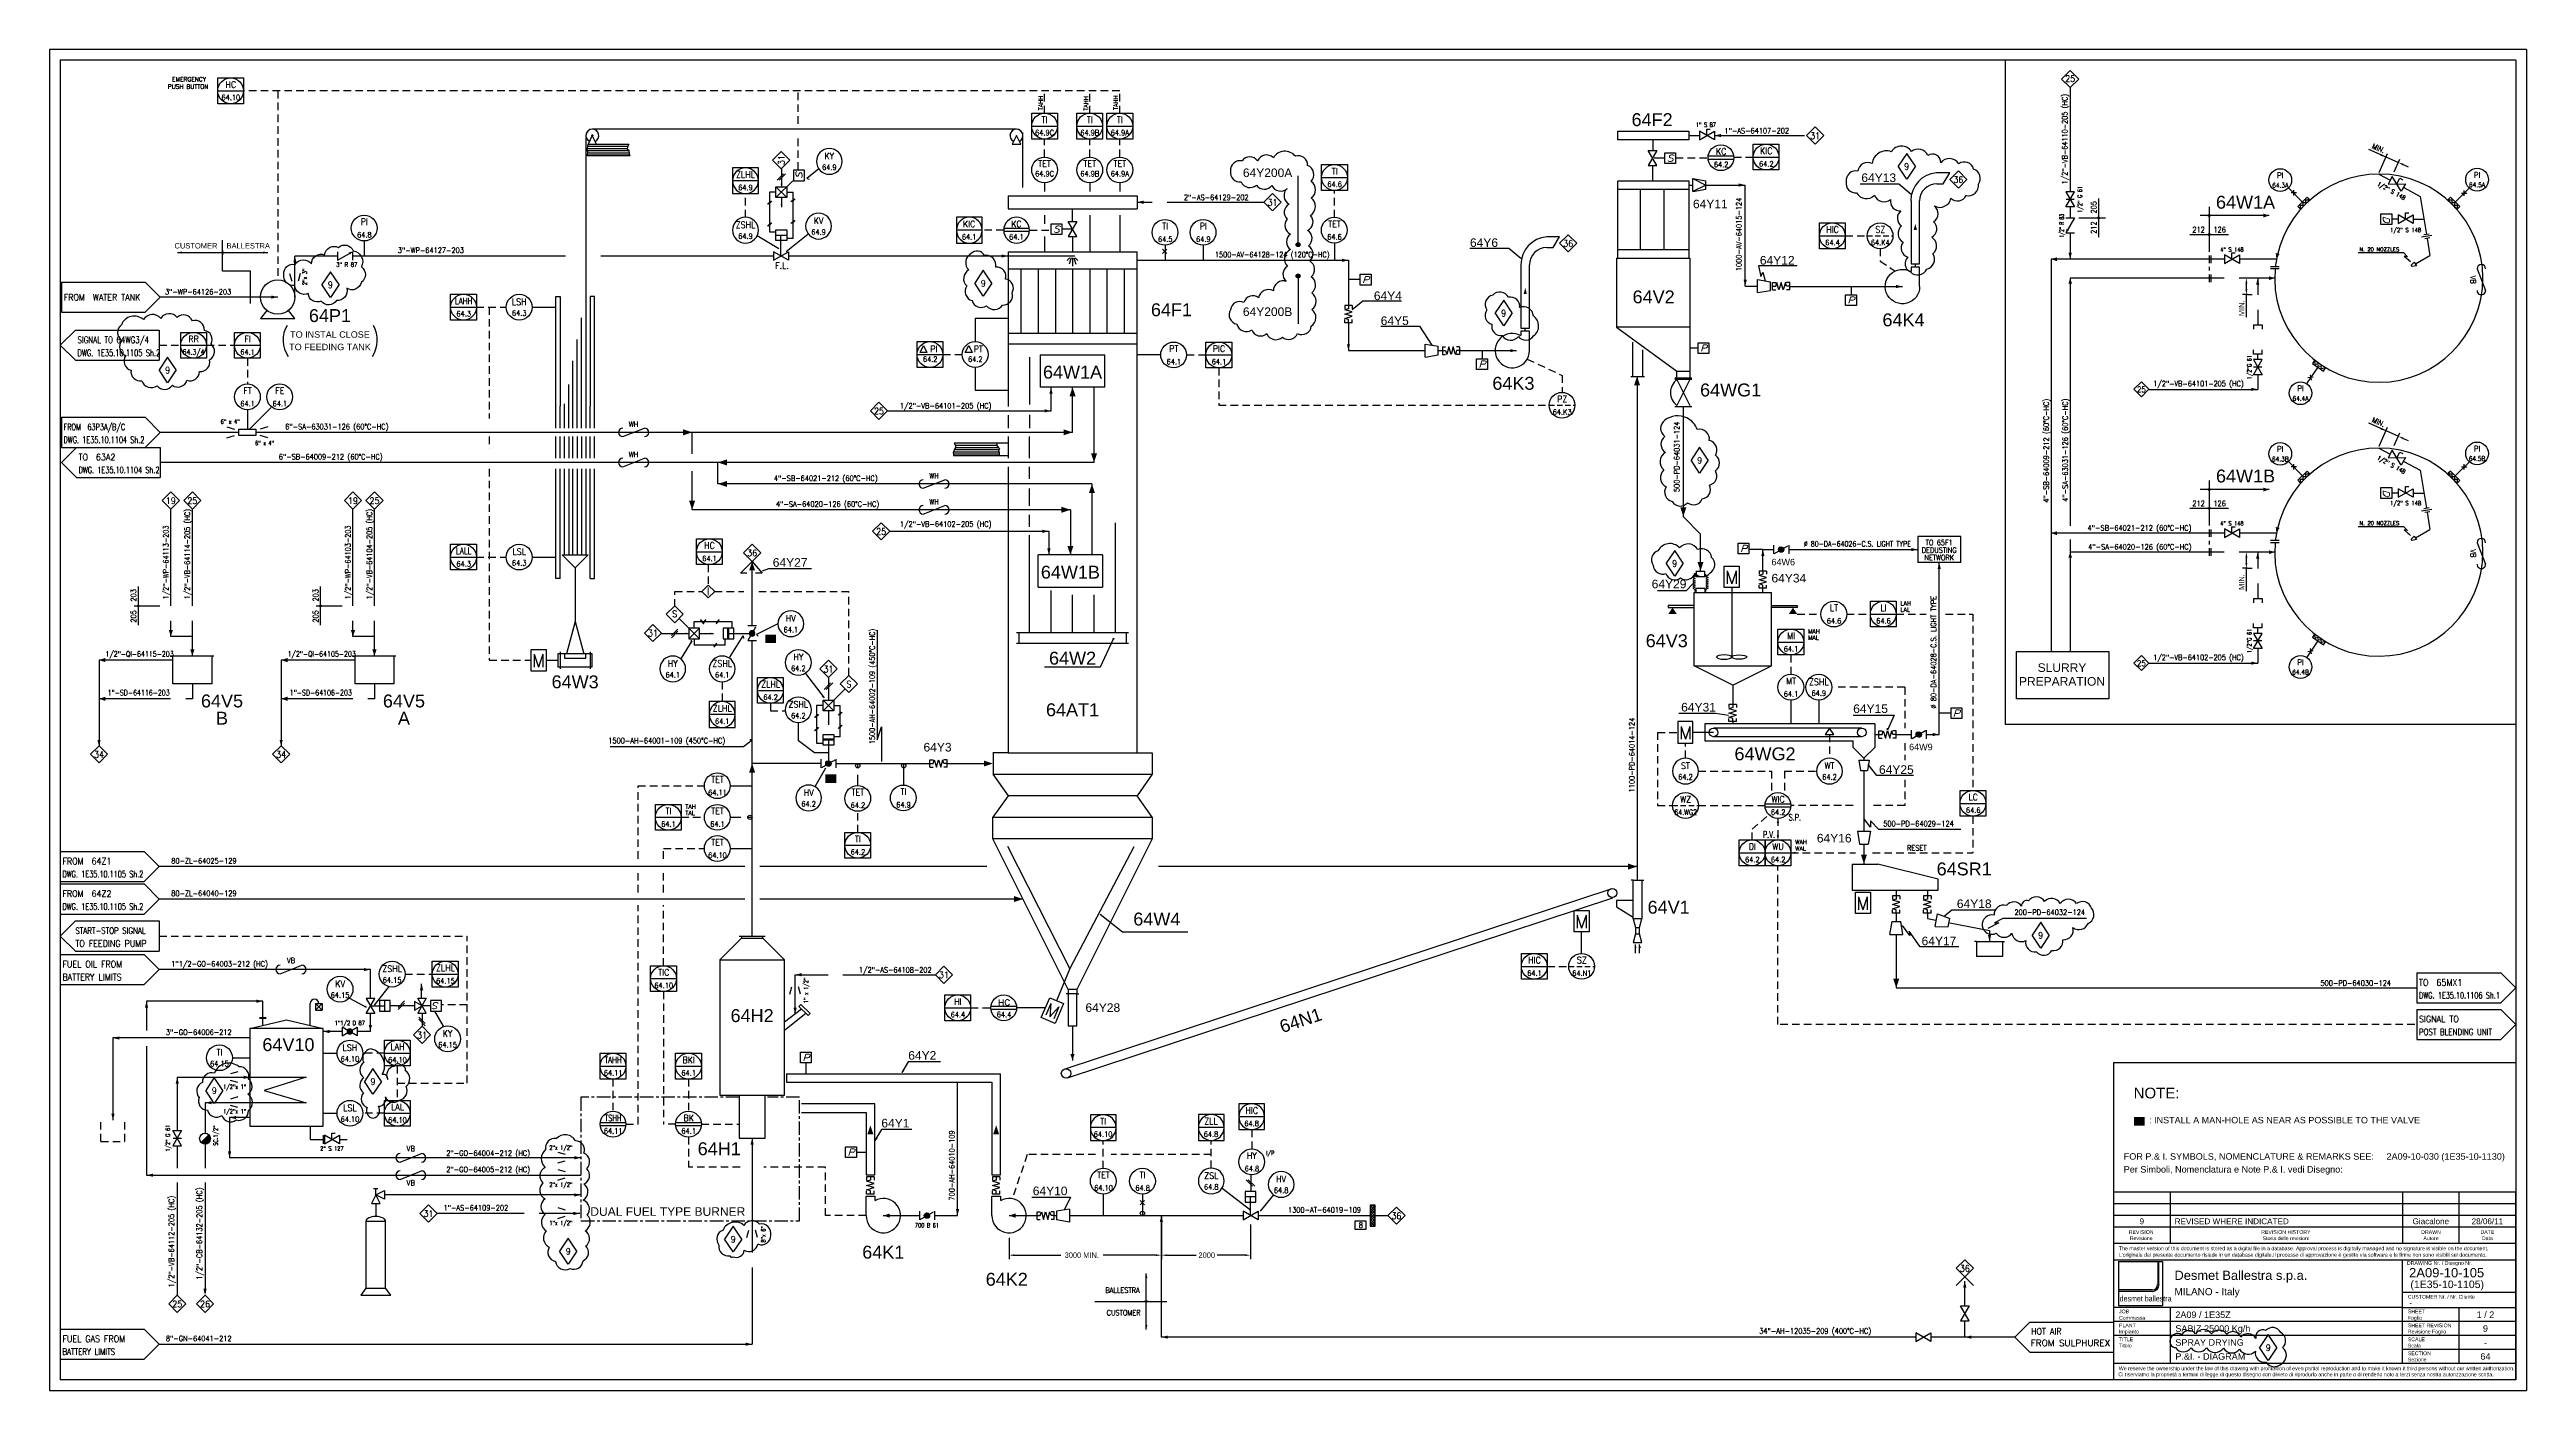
# Model space of a CAD drawing. Extents: x -3 to 112, y 0 to 62.
import ezdxf
from ezdxf.enums import TextEntityAlignment as Align

# ---------------------------------------------------------------- set-up
doc = ezdxf.new("R2010")
doc.units = 0
doc.header["$LTSCALE"] = 0.5
doc.header["$MEASUREMENT"] = 0
for name, pattern in [('CENTER', [2, 1.25, -0.25, 0.25, -0.25]), ('DASHED', [0.75, 0.5, -0.25]), ('TRATT1', [1.7, 1, -0.7]), ('TRATT2', [1.1, 0.7, -0.4])]:
    doc.linetypes.add(name, pattern=pattern)
doc.layers.get('0').update_dxf_attribs({"linetype": 'CONTINUOUS'})
for name, color, linetype in [('ENZYME', 7, 'CONTINUOUS'), ('GREEN', 92, 'CONTINUOUS'), ('NUVOLA', 6, 'CONTINUOUS'), ('RED', 1, 'CONTINUOUS'), ('S', 7, 'CONTINUOUS'), ('TRATT1', 5, 'TRATT1'), ('TRATT2', 5, 'TRATT2'), ('Y', 92, 'CONTINUOUS')]:
    doc.layers.add(name, color=color, linetype=linetype)
doc.styles.add('A1', font='arial.ttf', dxfattribs={"height": 0.4})
doc.styles.add('a17', font='arial.ttf', dxfattribs={"height": 0.162})
doc.styles.add('A2', font='arial.ttf', dxfattribs={"height": 0.6})
doc.styles.add('A22', font='arial.ttf', dxfattribs={"height": 0.22})
doc.styles.add('A25', font='arial.ttf', dxfattribs={"height": 0.25})
doc.styles.add('A3', font='arial.ttf', dxfattribs={"height": 0.3})
doc.styles.add('A4', font='arial.ttf', dxfattribs={"height": 0.4})
doc.styles.add('A6', font='arial.ttf', dxfattribs={"height": 0.6})
doc.styles.add('C25', font='COMPLEX', dxfattribs={"width": 0.8, "height": 0.25})
doc.styles.add('C35', font='COMPLEX', dxfattribs={"width": 0.85, "height": 0.35})
doc.styles.add('C6', font='COMPLEX', dxfattribs={"height": 0.6})
doc.styles.add('fab', font='arial.ttf', dxfattribs={"width": 0.67})
doc.styles.add('S', font='ITALIC', dxfattribs={"height": 6})
doc.styles.add('S2', font='SIMPLEX', dxfattribs={"height": 0.2})
doc.styles.add('S25', font='SIMPLEX', dxfattribs={"width": 0.9, "height": 0.25})
doc.styles.add('S25S', font='SIMPLEX', dxfattribs={"width": 0.7, "height": 0.25})
doc.styles.add('S2S', font='SIMPLEX', dxfattribs={"width": 0.7, "height": 0.2})
doc.styles.add('S3', font='SIMPLEX', dxfattribs={"width": 0.9, "height": 0.3})
doc.styles.add('S35S', font='SIMPLEX', dxfattribs={"width": 0.8, "height": 0.35})
doc.styles.add('S3S', font='SIMPLEX', dxfattribs={"width": 0.8, "height": 0.3})

# ---------------------------------------------------------------- blocks, each defined once
blk = doc.blocks.new('FRECCIA', base_point=(57, 5))
blk.add_solid([(57, 5), (57.3, 5.1), (57.3, 4.9)])
blk = doc.blocks.new('FRECC2', base_point=(12.8, 38.2))
at = {"layer": 'RED'}
blk.add_solid([(12.8, 38.2), (13.22, 38.34), (13.22, 38.06)], dxfattribs=at)
blk = doc.blocks.new('PRESA', base_point=(1.75, 0.1))
for p, q in [((1.5, 0.1), (1.5, 0.6)), ((1.5, 0.6), (2, 0.6)), ((2, 0.1), (1.5, 0.1)), ((2, 0.6), (2, 0.1))]:
    blk.add_line(p, q)
at = {"style": 'S', "width": 1.2}
blk.add_attdef('1', text='', height=0.3, dxfattribs=at).set_placement((1.75, 0.2), align=Align.CENTER)
blk = doc.blocks.new('K', base_point=(1.6, 2.4))
for p, q in [((1.6, 2.6), (1.6, 2.2)), ((1.6, 2.2), (2.3, 2.6)), ((2.3, 2.2), (1.6, 2.6)), ((2.3, 2.6), (2.3, 2.2))]:
    blk.add_line(p, q)
blk = doc.blocks.new('FLESS', base_point=(69, 41))
at = {"layer": 'S'}
for p, q in [((69, 40.825), (69, 41.175)), ((69, 41.175), (69.15, 41.175)), ((69, 41), (69.15, 41)), ((69, 40.825), (69.15, 40.825)), ((69.15, 41), (69.2, 41.175)), ((69.2, 41.175), (69.3, 40.825)), ((69.3, 40.825), (69.4, 41.175)), ((69.4, 41.175), (69.5, 40.825)), ((69.5, 40.825), (69.6, 41.175)), ((69.65, 41), (69.6, 41.175)), ((69.8, 41.175), (69.65, 41.175)), ((69.8, 41), (69.65, 41)), ((69.8, 40.825), (69.65, 40.825)), ((69.8, 40.825), (69.8, 41.175))]:
    blk.add_line(p, q, dxfattribs=at)
blk = doc.blocks.new('FRECC1', base_point=(9, 14.25))
blk.add_solid([(9, 14.25), (9.3, 14.325), (9.3, 14.175)])
blk = doc.blocks.new('NOMEN', base_point=(35, 22))
for p, q in [((35, 22.8), (34.6, 22.4)), ((34.6, 22.4), (35, 22)), ((35.4, 22.4), (35, 22.8)), ((35, 22), (35.4, 22.4))]:
    blk.add_line(p, q)
at = {"style": 'S3', "width": 0.9}
blk.add_attdef('1', text='', height=0.3, dxfattribs=at).set_placement((35, 22.24), align=Align.CENTER)
blk = doc.blocks.new('STRUM', base_point=(33, 38))
blk.add_circle((33, 38), 0.6)
at = {"width": 0.9}
for tag, height, style, p in [('2', 0.3, 'S3', (33, 38.1)), ('1', 0.25, 'S25', (33, 37.6))]:
    blk.add_attdef(tag, text='', height=height, dxfattribs=dict(at, style=style)).set_placement(p, align=Align.CENTER)
blk = doc.blocks.new('COMPNEU', base_point=(32.45, 18.2))
for p, q in [((32.6, 18.35), (32.3, 18.05)), ((32.7, 18.35), (32.4, 18.05))]:
    blk.add_line(p, q)
blk = doc.blocks.new('I', base_point=(58, 14))
for p, q in [((57.7, 14.3), (58, 14.6)), ((58, 14), (57.7, 14.3)), ((58.3, 14.3), (58, 14.6)), ((58, 14), (58.3, 14.3))]:
    blk.add_line(p, q)
at = {"layer": 'S', "style": 'C35', "width": 0.85}
blk.add_text('I', height=0.35, dxfattribs=at).set_placement((58, 14.13), align=Align.CENTER)
blk = doc.blocks.new('RIDSP', base_point=(70, 41))
at = {"layer": 'S'}
for p, q in [((70.6, 41.3), (70, 41.2)), ((70, 41.2), (70, 40.8)), ((70.6, 40.7), (70, 40.8)), ((70.6, 41.3), (70.6, 40.7))]:
    blk.add_line(p, q, dxfattribs=at)
blk = doc.blocks.new('VENTIL', base_point=(51, 5.11))
at = {"layer": 'GREEN'}
for p, q in [((50.2, 5.11), (50.2, 6.01)), ((50.2, 6.01), (50.6, 6.01)), ((50.6, 6.01), (50.6, 5.81))]:
    blk.add_line(p, q, dxfattribs=at)
blk.add_arc((51, 5.11), 0.8, 180, 119.7449, dxfattribs=at)
blk = doc.blocks.new('S', base_point=(68, 41))
at = {"layer": 'S'}
for p, q in [((68, 41.2), (68, 40.8)), ((68.7, 40.8), (68, 41.2)), ((68, 40.8), (68.7, 41.2)), ((68.35, 41.3), (68.5, 41.3)), ((68.35, 41), (68.35, 41.3)), ((68.7, 41.2), (68.7, 40.8))]:
    blk.add_line(p, q, dxfattribs=at)
at = {"layer": 'S', "style": 'S2', "width": 0.7}
for p in [(68.35, 41.4), (68.35, 40.5)]:
    blk.add_attdef('S', text='', height=0.2, dxfattribs=at).set_placement(p, align=Align.CENTER)
blk = doc.blocks.new('MOTOR', base_point=(11.35, 51))
for p, q in [((11, 52), (11.7, 52)), ((11, 51), (11, 52)), ((11.7, 52), (11.7, 51)), ((11.7, 51), (11, 51))]:
    blk.add_line(p, q)
at = {"style": 'C6'}
blk.add_text('M', height=0.6, dxfattribs=at).set_placement((11.35, 51.18), align=Align.CENTER)
blk = doc.blocks.new('LINEA', base_point=(21, 32))
at = {"layer": 'S', "style": 'S25', "width": 0.9}
blk.add_attdef('LINE', (21, 32.14), '', height=0.25, dxfattribs=at)
blk = doc.blocks.new('TRACCNEW', base_point=(22.7, 6.7))
at = {"layer": 'S'}
blk.add_line((22.9, 6.5), (23.9, 6.9), dxfattribs=at)
for centre, start, end in [((22.9, 6.7), 90, 270), ((23.9, 6.7), 270, 90)]:
    blk.add_arc(centre, 0.2, start, end, dxfattribs=at)
at = {"layer": 'S', "style": 'S25', "width": 0.9}
for tag, p in [('1', (23.4, 6.95)), ('2', (23.4, 6.18))]:
    blk.add_attdef(tag, text='', height=0.25, dxfattribs=at).set_placement(p, align=Align.CENTER)
blk = doc.blocks.new('*X19')
for p, q in [((34.5, 47.86), (34.64, 48)), ((34.5, 47.99), (34.51, 48)), ((34.61, 47.8), (34.5, 47.91)), ((34.74, 47.8), (34.54, 48)), ((34.56, 47.8), (34.76, 48)), ((34.86, 47.8), (34.66, 48)), ((34.68, 47.8), (34.88, 48)), ((34.98, 47.8), (34.78, 48)), ((34.81, 47.8), (35.01, 48)), ((35.11, 47.8), (34.91, 48)), ((34.93, 47.8), (35.13, 48)), ((35.23, 47.8), (35.03, 48)), ((35.05, 47.8), (35.25, 48)), ((35.36, 47.8), (35.16, 48)), ((35.18, 47.8), (35.38, 48)), ((35.48, 47.8), (35.28, 48)), ((35.3, 47.8), (35.5, 48)), ((35.5, 47.9), (35.4, 48)), ((35.43, 47.8), (35.5, 47.87))]:
    blk.add_line(p, q)
blk = doc.blocks.new('RETE', base_point=(70, 41))
at = {"layer": 'S'}
for p, q in [((69.5, 41), (69.5, 41.2)), ((69.5, 41.2), (70.5, 41.2)), ((70.5, 41), (69.5, 41)), ((70.5, 41.2), (70.5, 41))]:
    blk.add_line(p, q, dxfattribs=at)
blk.add_blockref('*X19', (35, -6.8), dxfattribs=at)
blk = doc.blocks.new('*X15')
for p, q in [((12.78, 29.5), (12.9, 29.63)), ((12.78, 29.47), (12.93, 29.62)), ((12.79, 29.54), (12.86, 29.62)), ((12.79, 29.44), (12.96, 29.61)), ((12.81, 29.42), (12.98, 29.6)), ((12.82, 29.4), (13, 29.58)), ((12.84, 29.39), (13.01, 29.56)), ((12.87, 29.38), (13.02, 29.53)), ((12.9, 29.38), (13.03, 29.5)), ((12.94, 29.38), (13.02, 29.46))]:
    blk.add_line(p, q)
blk = doc.blocks.new('B', base_point=(12.55, 29.5))
for p, q in [((12.55, 29.7), (12.55, 29.3)), ((12.59, 29.32), (13.21, 29.68)), ((13.25, 29.7), (13.25, 29.3))]:
    blk.add_line(p, q)
blk.add_circle((12.9, 29.5), 0.125)
blk.add_blockref('*X15', (0, 0))
at = {"layer": 'S', "style": 'S2', "width": 0.7}
blk.add_attdef('B', text='', height=0.2, dxfattribs=at).set_placement((12.9, 29.81), align=Align.CENTER)
blk = doc.blocks.new('STRUM0', base_point=(31.9, 0.95))
blk.add_circle((31.9, 0.95), 0.6)
at = {"style": 'S3', "width": 0.9}
blk.add_attdef('2', text='', height=0.3, dxfattribs=at).set_placement((31.91, 1.09), align=Align.CENTER)
at = {"layer": 'S', "style": 'S25', "width": 0.9}
blk.add_attdef('1', text='', height=0.25, dxfattribs=at).set_placement((31.91, 0.51), align=Align.CENTER)
blk = doc.blocks.new('X', base_point=(14, 48))
for p, q in [((14.1, 47.9), (13.9, 48.1)), ((14.1, 48.1), (13.9, 47.9))]:
    blk.add_line(p, q)
blk = doc.blocks.new('STRUMC')
blk.add_line((-0.6, 0), (0.6, 0))
blk.add_lwpolyline([(-0.6, 0.6), (0.6, 0.6), (0.6, -0.6), (-0.6, -0.6), (-0.6, 0.6)])
blk.add_circle((0, 0), 0.6)
at = {"style": 'S3', "width": 0.9}
blk.add_attdef('2', text='', height=0.3, dxfattribs=at).set_placement((0.01, 0.14), align=Align.CENTER)
at = {"style": 'S2'}
for tag, p in [('3', (0.8, 0.4)), ('4', (0.8, 0.1))]:
    blk.add_attdef(tag, p, '', height=0.2, dxfattribs=at)
at = {"layer": 'S', "style": 'S25', "width": 0.9}
blk.add_attdef('1', text='', height=0.25, dxfattribs=at).set_placement((0.01, -0.44), align=Align.CENTER)
blk = doc.blocks.new('STRUM2')
for p, q in [((-0.57, 0.08), (0.58, 0.08)), ((-0.57, -0.06), (0.58, -0.06))]:
    blk.add_line(p, q)
blk.add_circle((0, 0), 0.6)
at = {"style": 'S3', "width": 0.9}
blk.add_attdef('2', text='', height=0.3, dxfattribs=at).set_placement((0.01, 0.14), align=Align.CENTER)
at = {"layer": 'S', "style": 'S25', "width": 0.9}
blk.add_attdef('1', text='', height=0.25, dxfattribs=at).set_placement((0.01, -0.44), align=Align.CENTER)
blk = doc.blocks.new('QUA-LOC')
for p, q in [((-0.57, 0.08), (0.58, 0.08)), ((-0.57, -0.06), (0.58, -0.06))]:
    blk.add_line(p, q)
blk.add_circle((0, 0), 0.6)
at = {"width": 0.9}
for tag, height, style, p in [('SIGLA', 0.3, 'S3', (0.01, 0.14)), ('NUMERO', 0.25, 'S25', (0.01, -0.44))]:
    blk.add_attdef(tag, text='', height=height, dxfattribs=dict(at, style=style)).set_placement(p, align=Align.CENTER)
blk = doc.blocks.new('COMPUTER')
blk.add_line((-0.6, 0), (0.6, 0))
blk.add_lwpolyline([(-0.6, 0.6), (0.6, 0.6), (0.6, -0.6), (-0.6, -0.6), (-0.6, 0.6)])
blk.add_circle((0, 0), 0.6)
at = {"width": 0.9}
for tag, height, style, p in [('SIGLA', 0.3, 'S3', (0.01, 0.14)), ('NUMERO', 0.25, 'S25', (0.01, -0.44))]:
    blk.add_attdef(tag, text='', height=height, dxfattribs=dict(at, style=style)).set_placement(p, align=Align.CENTER)
at = {"style": 'S2'}
for tag, p in [('3', (0.8, 0.4)), ('4', (0.8, 0.1))]:
    blk.add_attdef(tag, p, '', height=0.2, dxfattribs=at)
blk = doc.blocks.new('LOSAND', base_point=(71.6, 54.1))
for p, q in [((67, 54.8), (70.9, 54.8)), ((67, 54.8), (67, 53.4)), ((70.9, 54.8), (71.6, 54.1)), ((67, 53.4), (70.9, 53.4)), ((71.6, 54.1), (70.9, 53.4))]:
    blk.add_line(p, q)
at = {"layer": 'S'}
for tag, p, height, style, width in [('3', (67.1, 54.2), 0.35, 'S35S', 0.5), ('1', (67.1, 54.2), 0.3, 'S3', 0.9), ('4', (67.1, 53.6), 0.35, 'S35S', 0.5), ('2', (67.1, 53.6), 0.3, 'S3', 0.9)]:
    blk.add_attdef(tag, p, '', height=height, dxfattribs=dict(at, style=style, width=width))
blk = doc.blocks.new('LOSANS', base_point=(13.2, 3.6))
for p, q in [((13.9, 4.3), (13.2, 3.6)), ((13.2, 3.6), (13.9, 2.9)), ((13.9, 4.3), (17.8, 4.3)), ((17.8, 4.3), (17.8, 2.9)), ((13.9, 2.9), (17.8, 2.9))]:
    blk.add_line(p, q)
at = {"layer": 'S'}
for tag, p, height, style, width in [('3', (14, 3.7), 0.35, 'S35S', 0.5), ('1', (14, 3.7), 0.3, 'S3', 0.9), ('4', (14, 3.1), 0.35, 'S35S', 0.5), ('2', (14, 3.1), 0.3, 'S3', 0.9)]:
    blk.add_attdef(tag, p, '', height=height, dxfattribs=dict(at, style=style, width=width))
blk = doc.blocks.new('PY')
blk.add_circle((0, 0), 0.6)
at = {"style": 'S2S', "width": 0.7}
blk.add_text('I/P', height=0.2, dxfattribs=at).set_placement((0.68, 0.31))
at = {"width": 0.9}
for tag, height, style, p in [('SIGLA', 0.3, 'S3', (0.01, 0.14)), ('NUMERO', 0.25, 'S25', (0.01, -0.44))]:
    blk.add_attdef(tag, text='', height=height, dxfattribs=dict(at, style=style)).set_placement(p, align=Align.CENTER)
blk = doc.blocks.new('*X35')
for p, q in [((9.66, 54.8), (11.6, 54.8)), ((9.67, 54.9), (11.52, 54.9)), ((9.67, 54.6), (11.63, 54.6)), ((9.68, 54.7), (11.61, 54.7)), ((9.69, 55), (11.55, 55))]:
    blk.add_line(p, q)
blk = doc.blocks.new('CAMBCLAS', base_point=(70.2, 40.9))
at = {"layer": 'S'}
for p, q in [((69.3, 41), (71.1, 41)), ((70.2, 41), (70.2, 40.9))]:
    blk.add_line(p, q, dxfattribs=at)
blk.add_circle((70.2, 41), 0.0397, dxfattribs=at)
at = {"layer": 'S', "yscale": 0.5, "zscale": 0.5}
for p, xscale in [((69.3, 41), 0.5), ((71.1, 41), -0.5)]:
    blk.add_blockref('FRECC1', p, dxfattribs=dict(at, xscale=xscale))
at = {"layer": 'S', "style": 'S25', "width": 0.9}
blk.add_attdef('1', text='', height=0.25, dxfattribs=at).set_placement((70, 41.1), align=Align.RIGHT)
blk.add_attdef('2', (70.4, 41.1), '', height=0.25, dxfattribs=at)
blk = doc.blocks.new('LOCALE')
blk.add_circle((0, 0), 0.6)
at = {"width": 0.9}
for tag, height, style, p in [('SIGLA', 0.3, 'S3', (0.01, 0.14)), ('NUMERO', 0.25, 'S25', (0.01, -0.44))]:
    blk.add_attdef(tag, text='', height=height, dxfattribs=dict(at, style=style)).set_placement(p, align=Align.CENTER)
blk = doc.blocks.new('FRECC4')
blk.add_solid([(0, 0), (0.21, 0.0525), (0.21, -0.0525)])
blk = doc.blocks.new('RETRO-Q')
at = {"linetype": 'DASHED'}
blk.add_line((-0.6, 0), (0.6, 0), dxfattribs=at)
blk.add_circle((0, 0), 0.6)
at = {"width": 0.9}
for tag, height, style, p in [('SIGLA', 0.3, 'S3', (0.01, 0.14)), ('NUMERO', 0.25, 'S25', (0.01, -0.44))]:
    blk.add_attdef(tag, text='', height=height, dxfattribs=dict(at, style=style)).set_placement(p, align=Align.CENTER)
blk = doc.blocks.new('RID1')
for p, q in [((0.35, 0.25), (0, 0.15)), ((0.35, -0.25), (0, -0.15))]:
    blk.add_line(p, q)
at = {"style": 'S2', "width": 0.7}
for p in [(0.2, 0.4), (0.2, -0.6)]:
    blk.add_attdef('RID', text='', height=0.2, dxfattribs=at).set_placement(p, align=Align.CENTER)
blk = doc.blocks.new('RID')
for p, q in [((-0.36, 0.25), (-0.01, 0.15)), ((-0.36, -0.25), (-0.01, -0.15))]:
    blk.add_line(p, q)
at = {"style": 'S2', "width": 0.7}
for p in [(-0.18, 0.4), (-0.18, -0.6)]:
    blk.add_attdef('RID', text='', height=0.2, dxfattribs=at).set_placement(p, align=Align.CENTER)
blk = doc.blocks.new('DELTA-P2')
blk.add_line((-0.6, 0), (0.6, 0))
for points in [[(-0.6, 0.6), (0.6, 0.6), (0.6, -0.6), (-0.6, -0.6), (-0.6, 0.6)], [(-0.14, 0.1), (-0.46, 0.1), (-0.3, 0.42), (-0.14, 0.1)]]:
    blk.add_lwpolyline(points)
blk.add_circle((0, 0), 0.6)
at = {"width": 0.9}
for tag, height, style, p in [('SIGLA', 0.3, 'S3', (0.18, 0.11)), ('NUMERO', 0.25, 'S25', (0.01, -0.34))]:
    blk.add_attdef(tag, text='', height=height, dxfattribs=dict(at, style=style)).set_placement(p, align=Align.CENTER)
at = {"style": 'S2'}
for tag, p in [('3', (0.8, 0.4)), ('4', (0.8, 0.1))]:
    blk.add_attdef(tag, p, '', height=0.2, dxfattribs=at)
blk = doc.blocks.new('DELTA-P1')
blk.add_lwpolyline([(-0.14, 0.1), (-0.46, 0.1), (-0.3, 0.42), (-0.14, 0.1)])
blk.add_circle((0, 0), 0.6)
at = {"width": 0.9}
for tag, height, style, p in [('SIGLA', 0.3, 'S3', (0.15, 0.11)), ('NUMERO', 0.25, 'S25', (0.01, -0.34))]:
    blk.add_attdef(tag, text='', height=height, dxfattribs=dict(at, style=style)).set_placement(p, align=Align.CENTER)
blk = doc.blocks.new('PUMP')
at = {"layer": 'GREEN'}
for p, q in [((-0.5, -0.62), (-0.8, -1)), ((-0.8, -1), (0.8, -1)), ((0.8, -1), (0.5, -0.62))]:
    blk.add_line(p, q, dxfattribs=at)
blk.add_circle((0, 0), 0.8, dxfattribs=at)
blk = doc.blocks.new('SPRUZZO')
for p, q in [((-0.15, -0.1), (-0.31, -0.26)), ((-0.08, -0.1), (-0.19, -0.48)), ((0, -0.1), (0, -0.6)), ((0.08, -0.1), (0.19, -0.48)), ((0.15, -0.1), (0.31, -0.26))]:
    blk.add_line(p, q)
blk = doc.blocks.new('R', base_point=(1, 1.6))
for p, q in [((1, 1.4), (1.7, 1.8)), ((1, 1.8), (1, 1.4)), ((1.7, 1.8), (1.7, 1.4))]:
    blk.add_line(p, q)
blk.add_solid([(1.7, 1.8), (1.52, 1.77), (1.58, 1.66)])
blk = doc.blocks.new('QUA-LOC-FIT')
for p, q in [((-0.6, 0.08), (0.6, 0.08)), ((-0.6, -0.06), (0.6, -0.06))]:
    blk.add_line(p, q)
blk.add_circle((0, 0), 0.6)
for tag, height, style, width, p, p2 in [('SIGLA', 0.28, 'S3', 0.9, (-0.47, 0.11), (0.51, 0.11)), ('NUMERO', 0.26, 'S25', 0.642009, (-0.48, -0.37), (0.51, -0.37))]:
    blk.add_attdef(tag, text='', height=height, dxfattribs=dict(style=style, width=width)).set_placement(p, p2, align=Align.FIT)
blk = doc.blocks.new('LOSANS-FIT')
for p, q in [((0.7, 0.7), (0, 0)), ((0, 0), (0.7, -0.7)), ((0.7, 0.7), (4.6, 0.7)), ((4.6, 0.7), (4.6, -0.7)), ((0.7, -0.7), (4.6, -0.7))]:
    blk.add_line(p, q)
at = {"style": 'S3'}
for tag, width, p, p2 in [('1', 54.6, (0.6, 0.1), (4.5, 0.1)), ('2', 19.5, (0.6, -0.41), (4.5, -0.41))]:
    blk.add_attdef(tag, text='', height=0.3, dxfattribs=dict(at, width=width)).set_placement(p, p2, align=Align.FIT)
blk = doc.blocks.new('camblinea')
for p, q in [((-1.3, 0), (1.3, 0)), ((0, -0.1), (0, 0.1))]:
    blk.add_line(p, q)
at = {"layer": 'S'}
blk.add_line((0, 0), (0, -0.1), dxfattribs=at)
blk.add_circle((0, 0), 0.0397, dxfattribs=at)
blk.add_blockref('FRECC4', (-1.3, 0))
at = {"rotation": 180}
blk.add_blockref('FRECC4', (1.3, 0), dxfattribs=at)
at = {"layer": 'S', "style": 'S25S', "width": 0.7}
blk.add_attdef('1', text='', height=0.25, dxfattribs=at).set_placement((-0.2, 0.1), align=Align.RIGHT)
blk.add_attdef('2', (0.2, 0.1), '', height=0.25, dxfattribs=at)
blk = doc.blocks.new('TREV', base_point=(31.1, 15.45))
for p, q in [((30.75, 15.65), (30.75, 15.25)), ((30.75, 15.25), (31.45, 15.65)), ((31.45, 15.25), (30.75, 15.65)), ((30.9, 15.8), (31.3, 15.8)), ((31.1, 15.45), (30.9, 15.8)), ((31.3, 15.8), (31.1, 15.45)), ((31.45, 15.65), (31.45, 15.25))]:
    blk.add_line(p, q)
blk = doc.blocks.new('LINEA-S')
at = {"style": 'S25', "width": 0.8}
blk.add_attdef('SER', (0.02, 0.13), '', height=0.25, dxfattribs=at)
at = {"style": 'S25', "flags": 1}
for tag, p, width in [('A', (0.02, -1.16), 0.8), ('SLINE', (0.02, -0.3), 0.8), ('DA', (0.02, -0.73), 0.8), ('CLASSE', (0.02, -2.45), 0.8), ('FLUIDO', (0.02, -1.59), 0.8), ('DIM', (0.02, -2.02), 0.8), ('TEMP', (0.02, -2.87), 0.8), ('BAR', (0, -3.26), 0.8), ('RAT', (0, -3.66), 0.8), ('TRACC', (0, -4.08), 0.9), ('ISOLAM', (0, -4.48), 0.8), ('SPESSORE', (0, -4.91), 0.8)]:
    blk.add_attdef(tag, p, '', height=0.25, dxfattribs=dict(at, width=width))
blk = doc.blocks.new('G', base_point=(69, 41))
at = {"layer": 'S'}
for p, q in [((69, 41.2), (69, 40.8)), ((69, 40.8), (69.7, 41.2)), ((69.7, 40.8), (69, 41.2)), ((69.35, 41.19), (69.35, 40.81)), ((69.7, 41.2), (69.7, 40.8))]:
    blk.add_line(p, q, dxfattribs=at)
at = {"layer": 'S', "style": 'S2', "width": 0.7}
for p in [(69.35, 41.4), (69.35, 40.5)]:
    blk.add_attdef('G', text='', height=0.2, dxfattribs=at).set_placement(p, align=Align.CENTER)
blk = doc.blocks.new('POZ', base_point=(57.4, 8))
for p, q in [((57.05, 8.2), (57.05, 8)), ((57.75, 8.2), (57.05, 8.2)), ((57.1, 8.05), (57.05, 8.1)), ((57.05, 8), (57.75, 8)), ((57.1, 8.05), (57.2, 8.15)), ((57.2, 8.15), (57.3, 8.05)), ((57.3, 8.05), (57.4, 8.15)), ((57.4, 8.15), (57.5, 8.05)), ((57.5, 8.05), (57.6, 8.15)), ((57.6, 8.15), (57.7, 8.05)), ((57.7, 8.05), (57.75, 8.1)), ((57.75, 8), (57.75, 8.2))]:
    blk.add_line(p, q)
blk = doc.blocks.new('NDRENO')
for p, q in [((0, -0.5), (0, 0)), ((-0.3, -0.85), (-0.3, -0.7)), ((0, -0.85), (-0.3, -0.85)), ((0.2, -1.2), (-0.2, -0.5)), ((0.2, -0.5), (-0.2, -1.2)), ((-0.2, -0.5), (0.2, -0.5)), ((-0.25, -2), (-0.25, -1.5)), ((-0.25, -1.5), (0.25, -1.5)), ((0.25, -2), (-0.25, -2)), ((-0.2, -1.2), (0.2, -1.2)), ((0, -1.2), (0, -1.5)), ((0.25, -1.5), (0.25, -2))]:
    blk.add_line(p, q)
at = {"style": 'S2', "width": 0.7}
for p in [(-0.4, -0.85), (0.5, -0.85)]:
    blk.add_attdef('S', text='', height=0.2, rotation=90, dxfattribs=at).set_placement(p, align=Align.CENTER)
at = {"style": 'S', "width": 1.2}
blk.add_attdef('1', text='', height=0.3, dxfattribs=at).set_placement((0, -1.9), align=Align.CENTER)
blk = doc.blocks.new('TAPPO')
at = {"layer": 'GREEN'}
for p, q in [((0, 0.2), (-0.2, 0.2)), ((0, 0.2), (0, -0.2)), ((0, -0.2), (-0.2, -0.2))]:
    blk.add_line(p, q, dxfattribs=at)
blk = doc.blocks.new('FLANGIA')
at = {"layer": 'GREEN'}
for p, q in [((0, 0.2), (0, -0.2)), ((0.1, 0.2), (0.1, -0.2))]:
    blk.add_line(p, q, dxfattribs=at)
blk = doc.blocks.new('TRACC')
at = {"layer": 'S'}
blk.add_line((0.2, -0.2), (1.2, 0.2), dxfattribs=at)
for centre, start, end in [((0.2, 0), 90, 270), ((1.2, 0), 270, 90)]:
    blk.add_arc(centre, 0.2, start, end, dxfattribs=at)
at = {"layer": 'S', "style": 'S25', "width": 0.9}
for tag, p in [('1', (0.7, 0.3)), ('2', (0.7, -0.5))]:
    blk.add_attdef(tag, text='', height=0.25, dxfattribs=at).set_placement(p, align=Align.CENTER)
blk = doc.blocks.new('*X61')
for p, q in [((42.84, 27.81), (43.19, 28.16)), ((42.86, 27.8), (43.2, 28.14)), ((42.88, 27.78), (43.22, 28.12)), ((42.9, 27.77), (43.23, 28.1)), ((42.93, 27.76), (43.24, 28.07)), ((42.96, 27.76), (43.24, 28.04)), ((42.99, 27.75), (43.25, 28.01)), ((43.03, 27.75), (43.25, 27.97)), ((43.07, 27.76), (43.24, 27.93)), ((43.14, 27.8), (43.2, 27.86))]:
    blk.add_line(p, q)
blk = doc.blocks.new('SC', base_point=(43, 28.25))
for q in [(42.82, 27.82), (43.18, 28.18)]:
    blk.add_line((43, 28), q)
blk.add_circle((43, 28), 0.25)
blk.add_arc((43, 28), 0.25, 225.295, 44.2407)
blk.add_blockref('*X61', (0, 0))
blk = doc.blocks.new('*X62')
for p, q in [((12.73, 29.56), (12.89, 29.72)), ((12.73, 29.59), (12.86, 29.72)), ((12.73, 29.63), (12.82, 29.72)), ((12.74, 29.54), (12.91, 29.71)), ((12.76, 29.52), (12.93, 29.69)), ((12.78, 29.5), (12.95, 29.67)), ((12.8, 29.49), (12.96, 29.65)), ((12.83, 29.48), (12.97, 29.62)), ((12.86, 29.48), (12.97, 29.59)), ((12.91, 29.49), (12.96, 29.54))]:
    blk.add_line(p, q)
blk = doc.blocks.new('D')
at = {"layer": 'S'}
for p, q in [((0, 0.2), (0.7, -0.2)), ((0.7, 0.2), (0, -0.2)), ((0, -0.2), (0, 0.2)), ((0.7, -0.2), (0.7, 0.2))]:
    blk.add_line(p, q, dxfattribs=at)
blk.add_circle((0.35, 0), 0.125, dxfattribs=at)
blk.add_blockref('*X62', (-12.5, -29.6), dxfattribs=at)
at = {"layer": 'S', "style": 'S2', "width": 0.7}
for p in [(0.35, 0.4), (0.35, -0.5)]:
    blk.add_attdef('D', text='', height=0.2, dxfattribs=at).set_placement(p, align=Align.CENTER)
blk = doc.blocks.new('REV')
at = {"layer": 'GREEN'}
for p, q in [((0, 0.6), (-0.4, 0)), ((0, -0.6), (-0.4, 0)), ((0.4, 0), (0, 0.6)), ((0.4, 0), (0, -0.6))]:
    blk.add_line(p, q, dxfattribs=at)
at = {"layer": 'Y', "color": 7, "style": 'S3', "width": 0.9}
blk.add_attdef('REV', text='', height=0.3, dxfattribs=at).set_placement((0, -0.16), align=Align.CENTER)

msp = doc.modelspace()

# ---------------------------------------------------------------- hatches: boundary and pattern name
at = {"layer": 'GREEN'}
for points in [[(54.75, 53.28, 1), (54.57, 53.28, 1)], [(54.57, 51.82, 1), (54.75, 51.82, 1)]]:
    msp.add_hatch(color=256, dxfattribs=at).paths.add_polyline_path(points)

# ---------------------------------------------------------------- linework, layer by layer
for p, q in [((111.78, 62.35), (-3.4, 62.35)), ((-3.4, 62.35), (-3.4, 0)), ((111.78, 62.35), (111.78, 0)), ((90.56, 60.58), (90.56, 55.73)), ((21.54, 58.25), (21.54, 44.75)), ((21.6, 57.64), (21.64, 57.95)), ((21.63, 57.63), (21.6, 57.64)), ((21.63, 57.53), (21.63, 57.63)), ((21.84, 58.35), (21.64, 57.95)), ((21.64, 57.95), (22.04, 57.95)), ((41.56, 58.65), (21.84, 58.65)), ((22.04, 57.95), (21.84, 58.35)), ((22.04, 57.95), (23.54, 57.95)), ((23.49, 57.85), (23.46, 57.73)), ((23.46, 57.73), (23.54, 57.67)), ((23.54, 57.95), (23.49, 57.85)), ((23.54, 57.67), (23.56, 57.49)), ((41.56, 58.65), (23.81, 58.65)), ((41.56, 58.35), (41.36, 57.95)), ((41.36, 57.95), (41.76, 57.95)), ((41.76, 57.95), (41.56, 58.35)), ((41.86, 55.93), (41.86, 58.5)), ((71.15, 58.15), (71.15, 57.65)), ((72.82, 58.35), (73.32, 58.35)), ((74.02, 58.35), (78.2, 58.35)), ((105.81, 57.1), (104.44, 57.7)), ((21.6, 57.4), (21.63, 57.53)), ((23.58, 57.4), (21.6, 57.4)), ((23.56, 57.49), (23.58, 57.4)), ((30.63, 56.82), (30.63, 55.97)), ((71.14, 56.95), (71.14, 56.26)), ((71.22, 57.32), (71.71, 57.32)), ((84.96, 56.61), (84.36, 56.61)), ((84.66, 56.11), (84.96, 56.61)), ((104.93, 56.64), (105.31, 57.52)), ((105.63, 56.67), (105.89, 57.26)), ((106.04, 57), (106.27, 56.9)), ((30.08, 55.72), (30.08, 53.87)), ((30.38, 55.72), (30.08, 55.72)), ((31.17, 56.24), (30.38, 55.47)), ((30.38, 55.97), (30.88, 55.47)), ((30.38, 55.47), (30.38, 55.97)), ((30.38, 55.97), (30.88, 55.97)), ((30.88, 55.47), (30.38, 55.47)), ((30.63, 55.47), (30.63, 55.02)), ((30.88, 55.97), (30.88, 55.47)), ((30.88, 55.72), (31.18, 55.72)), ((31.18, 53.57), (31.18, 55.72)), ((42.87, 56.15), (42.87, 55.75)), ((44.97, 56.15), (44.97, 55.75)), ((46.37, 56.15), (46.37, 55.75)), ((70.56, 55.85), (70.56, 53.05)), ((71.66, 55.85), (71.66, 53.05)), ((72.82, 56.05), (73.02, 56.05)), ((73.02, 56.35), (73.62, 56.05)), ((73.62, 56.05), (73.02, 55.75)), ((73.62, 56.05), (75.45, 56.05)), ((75.45, 51.35), (75.45, 56.05)), ((83.16, 55.31), (83.16, 52.38)), ((83.56, 52.38), (83.56, 55.31)), ((84.36, 56.11), (84.66, 56.11)), ((101.37, 55.26), (100.73, 55.91)), ((108.46, 55.26), (109.11, 55.9)), ((42.87, 54.65), (42.87, 54.25)), ((44.17, 54.35), (44.17, 54.95)), ((44.97, 54.65), (44.97, 52.95)), ((46.37, 54.65), (46.37, 52.95)), ((47.17, 55.25), (47.87, 55.25)), ((48.57, 55.25), (53.07, 55.25)), ((90.56, 55.03), (90.56, 54.53)), ((90.96, 54.52), (92.21, 54.52)), ((99.81, 54.63), (96.6, 54.63)), ((97.02, 55.04), (97.02, 52.95)), ((4.65, 53.01), (4.65, 52.81)), ((11.23, 53.45), (11.23, 52.75)), ((29.51, 53.7), (30.51, 53.1)), ((30.08, 53.87), (30.38, 53.87)), ((30.38, 53.72), (30.88, 53.72)), ((30.61, 52.75), (30.61, 53.72)), ((31.86, 53.75), (30.86, 52.95)), ((31.18, 53.57), (30.88, 53.57)), ((42.87, 53.65), (42.87, 52.95)), ((44.17, 54), (43.67, 54)), ((44.17, 53.65), (44.17, 52.95)), ((48.47, 53.25), (48.47, 52.55)), ((50.24, 53.25), (50.24, 52.55)), ((56.35, 53.35), (56.35, 52.55)), ((66.82, 53.64), (66.22, 53.64)), ((66.22, 53.14), (66.52, 53.14)), ((66.52, 53.14), (66.82, 53.64)), ((90.56, 53.83), (90.56, 52.6)), ((107.38, 53.7), (106.9, 53.62)), ((107.25, 53.77), (107.01, 53.73)), ((107.29, 53.6), (107.05, 53.55)), ((2.55, 52.91), (6.75, 52.91)), ((9.99, 52.75), (8.01, 52.75)), ((8.01, 50.84), (8.01, 52.75)), ((20.59, 52.75), (10.69, 52.75)), ((30.26, 52.75), (22.23, 52.75)), ((44.27, 52.75), (30.96, 52.75)), ((41.77, 52.15), (41.77, 49.15)), ((42.57, 52.15), (42.57, 49.15)), ((43.37, 52.15), (43.37, 49.15)), ((44.17, 52.15), (44.17, 49.15)), ((44.97, 52.15), (44.97, 49.15)), ((45.77, 52.15), (45.77, 49.15)), ((46.57, 52.15), (46.57, 49.15)), ((47.17, 52.55), (57, 52.55)), ((57, 52.55), (57, 50.45)), ((65.02, 52.34), (65.02, 49.4)), ((65.42, 49.4), (65.42, 52.34)), ((83.16, 52.38), (83.56, 52.38)), ((83.36, 52.23), (83.36, 52.38)), ((97.02, 52.77), (97.02, 52.42)), ((97.02, 52.24), (97.02, 52.07)), ((97.02, 51.89), (97.02, 51.54)), ((97.1, 52.77), (97.1, 52.42)), ((97.1, 51.89), (97.1, 51.54)), ((106.07, 52.89), (103.95, 52.89)), ((106.07, 52.89), (106.24, 52.71)), ((106.24, 52.71), (106.09, 52.75)), ((106.09, 52.75), (106.38, 52.49)), ((106.42, 52.32), (106.56, 52.46)), ((106.46, 52.26), (106.42, 52.32)), ((106.66, 52.3), (106.46, 52.26)), ((106.56, 52.46), (106.66, 52.3)), ((7.21, 50.84), (1.75, 50.84)), ((57.55, 51.65), (57, 51.65)), ((75.45, 51.35), (76.02, 51.35)), ((77.52, 51.33), (82.76, 51.33)), ((80.37, 51.33), (80.37, 50.95)), ((98.8, 51.72), (98.57, 51.72)), ((98.8, 50.96), (98.57, 50.96)), ((98.75, 51.47), (98.75, 51.21)), ((98.75, 50.96), (98.75, 49.9)), ((98.8, 50.96), (99.03, 50.96)), ((99.28, 51.72), (99.28, 50.95)), ((19.04, 50.37), (20.14, 50.37)), ((21.34, 44.75), (21.34, 49.87)), ((39.64, 49.84), (39.64, 48.77)), ((41.17, 49.84), (39.64, 49.84)), ((57, 49.65), (57, 48.35)), ((99.28, 50.25), (99.28, 49.55)), ((21.14, 48.77), (21.14, 48.87)), ((21.14, 44.75), (21.14, 48.77)), ((65.02, 49.4), (65.42, 49.4)), ((65.22, 49.25), (65.22, 49.4)), ((73.26, 48.47), (72.87, 48.47)), ((20.94, 44.75), (20.94, 47.87)), ((39.64, 47.57), (39.64, 46.51)), ((42.17, 48.05), (42.17, 45.85)), ((48.27, 48.15), (47.17, 48.15)), ((57, 48.35), (60.57, 48.35)), ((61.17, 48.35), (61.37, 48.35)), ((62.17, 48.35), (64.82, 48.35)), ((63.21, 48.35), (63.21, 47.97)), ((99.28, 47.93), (99.28, 48.19)), ((99.28, 47.23), (99.28, 46.55)), ((102.08, 47.58), (101.57, 46.83)), ((20.74, 44.75), (20.74, 46.77)), ((39.64, 46.51), (41.17, 46.51)), ((43.17, 45.55), (43.17, 46.65)), ((94.22, 46.55), (99.28, 46.55)), ((5.8, 45.6), (5.8, 44.7)), ((6.9, 45.7), (5.9, 44.7)), ((20.54, 44.75), (20.54, 45.87)), ((35.53, 45.55), (43.17, 45.55)), ((42.17, 45.37), (42.17, 44.75)), ((105.81, 44.37), (104.44, 44.97)), ((5.4, 44.7), (6.2, 44.7)), ((5.4, 44.4), (5.4, 44.7)), ((6.2, 44.4), (5.4, 44.4)), ((6.2, 44.7), (6.2, 44.4)), ((20.54, 43.35), (20.54, 44.35)), ((20.74, 44.35), (20.74, 43.35)), ((20.94, 43.35), (20.94, 44.35)), ((21.14, 44.35), (21.14, 43.35)), ((21.34, 44.35), (21.34, 43.35)), ((21.54, 44.35), (21.54, 43.35)), ((38.71, 43.79), (38.66, 43.75)), ((38.67, 44.05), (38.72, 43.94)), ((40.67, 44.05), (38.67, 44.05)), ((38.72, 43.94), (38.71, 43.79)), ((38.72, 43.95), (40.68, 43.95)), ((38.72, 43.85), (40.74, 43.85)), ((41.17, 44.05), (40.67, 44.05)), ((40.67, 43.94), (40.67, 44.05)), ((40.75, 43.83), (40.67, 43.94)), ((40.73, 43.73), (40.79, 43.77)), ((40.79, 43.77), (40.75, 43.83)), ((42.17, 43.35), (42.17, 44.35)), ((104.93, 43.91), (105.31, 44.79)), ((105.63, 43.94), (105.89, 44.53)), ((106.04, 44.27), (106.27, 44.17)), ((20.54, 38.85), (20.54, 42.85)), ((20.74, 42.85), (20.74, 38.85)), ((20.94, 38.85), (20.94, 42.85)), ((21.14, 42.85), (21.14, 38.85)), ((21.34, 42.85), (21.34, 38.85)), ((21.54, 42.85), (21.54, 38.85)), ((38.65, 43.69), (38.62, 43.6)), ((38.62, 43.6), (38.63, 43.54)), ((38.63, 43.55), (40.78, 43.55)), ((38.63, 43.54), (38.64, 43.48)), ((38.64, 43.48), (40.77, 43.48)), ((38.66, 43.75), (38.65, 43.69)), ((38.65, 43.65), (40.76, 43.65)), ((38.67, 43.75), (40.77, 43.75)), ((40.77, 43.6), (40.73, 43.73)), ((40.77, 43.48), (40.77, 43.6)), ((40.77, 43.48), (41.17, 43.48)), ((42.17, 42.39), (42.17, 42.95)), ((101.37, 42.53), (100.73, 43.18)), ((108.46, 42.53), (109.11, 43.17)), ((42.17, 41.14), (42.17, 41.94)), ((99.81, 41.89), (96.6, 41.89)), ((97.02, 42.31), (97.02, 40.22)), ((2.24, 36.48), (2.24, 40.98)), ((3.24, 36.48), (3.24, 40.98)), ((10.71, 36.48), (10.71, 40.98)), ((11.71, 36.48), (11.71, 40.98)), ((42.17, 40.15), (42.17, 40.72)), ((46.17, 35.25), (46.17, 40.35)), ((107.38, 40.97), (106.9, 40.89)), ((107.25, 41.04), (107.01, 41)), ((107.29, 40.86), (107.05, 40.82)), ((35.68, 39.95), (43.07, 39.95)), ((42.17, 35.25), (42.17, 39.77)), ((43.07, 39.95), (43.07, 38.85)), ((83.47, 39.7), (83.47, 38.5)), ((85.47, 39.7), (83.47, 39.7)), ((85.47, 38.5), (85.47, 39.7)), ((97.02, 40.04), (97.02, 39.69)), ((97.02, 39.51), (97.02, 39.34)), ((97.02, 39.16), (97.02, 38.81)), ((97.1, 40.04), (97.1, 39.69)), ((97.1, 39.16), (97.1, 38.81)), ((106.07, 40.15), (103.95, 40.15)), ((106.07, 40.15), (106.24, 39.98)), ((106.09, 40.02), (106.38, 39.76)), ((106.24, 39.98), (106.09, 40.02)), ((106.42, 39.59), (106.56, 39.73)), ((106.46, 39.52), (106.42, 39.59)), ((106.66, 39.57), (106.46, 39.52)), ((106.56, 39.73), (106.66, 39.57)), ((19.04, 38.75), (20.14, 38.75)), ((73.17, 38.11), (73.17, 37.85)), ((73.57, 37.85), (73.57, 38.09)), ((76.27, 39.1), (75.61, 39.1)), ((76.27, 39.1), (76.77, 39.1)), ((76.27, 38.1), (76.27, 39.1)), ((77.47, 39.1), (83.47, 39.1)), ((84.47, 30.5), (84.47, 38.5)), ((98.8, 38.98), (98.57, 38.98)), ((98.8, 38.23), (98.57, 38.23)), ((98.75, 38.73), (98.75, 38.48)), ((98.75, 38.23), (98.75, 37.17)), ((98.8, 38.23), (99.03, 38.23)), ((99.28, 38.98), (99.28, 38.22)), ((43.17, 35.25), (43.17, 37.2)), ((44.17, 35.25), (44.17, 37)), ((45.17, 35.25), (45.17, 37)), ((73.12, 37.85), (73.02, 37.8)), ((73.02, 37.8), (73.12, 37.75)), ((73.12, 37.75), (73.02, 37.7)), ((73.02, 37.7), (73.12, 37.65)), ((73.12, 37.65), (73.02, 37.6)), ((73.02, 37.6), (73.12, 37.55)), ((73.12, 37.55), (73.02, 37.5)), ((73.02, 37.5), (73.12, 37.45)), ((73.12, 37.45), (73.02, 37.4)), ((73.02, 37.4), (73.12, 37.35)), ((73.12, 37.35), (73.02, 37.3)), ((73.02, 37.3), (73.12, 37.25)), ((73.17, 37.85), (73.57, 37.85)), ((73.62, 37.85), (73.72, 37.8)), ((73.72, 37.8), (73.62, 37.75)), ((73.62, 37.75), (73.72, 37.7)), ((73.72, 37.7), (73.62, 37.65)), ((73.62, 37.65), (73.72, 37.6)), ((73.72, 37.6), (73.62, 37.55)), ((73.62, 37.55), (73.72, 37.5)), ((73.72, 37.5), (73.62, 37.45)), ((73.62, 37.45), (73.72, 37.4)), ((73.72, 37.4), (73.62, 37.35)), ((73.62, 37.35), (73.72, 37.3)), ((73.72, 37.3), (73.62, 37.25)), ((74.82, 37.33), (74.82, 34.1)), ((76.27, 37.1), (76.27, 37.3)), ((99.28, 37.52), (99.28, 36.82)), ((2.24, 35.06), (2.24, 35.78)), ((3.24, 34.16), (3.24, 35.78)), ((10.71, 35.06), (10.71, 35.78)), ((11.71, 34.16), (11.71, 35.78)), ((26.32, 35.45), (25.88, 35.89)), ((26.57, 35.45), (26.57, 35.75)), ((26.57, 35.75), (28.32, 35.75)), ((28.32, 35.75), (28.32, 35.45)), ((73.07, 36.5), (71.87, 36.5)), ((71.87, 36.5), (71.87, 36.4)), ((71.87, 36.4), (73.07, 36.4)), ((76.67, 36.5), (77.87, 36.5)), ((77.87, 36.4), (76.67, 36.4)), ((77.87, 36.5), (77.87, 36.4)), ((3.24, 35.06), (2.24, 35.06)), ((11.71, 35.06), (10.71, 35.06)), ((25.04, 35.2), (26.32, 35.2)), ((26.32, 34.95), (26.82, 35.45)), ((26.32, 35.45), (26.82, 34.95)), ((26.82, 35.45), (26.32, 35.45)), ((26.32, 35.45), (26.32, 34.95)), ((26.32, 34.95), (26.82, 34.95)), ((26.44, 34.88), (26.42, 34.74)), ((26.57, 34.95), (26.57, 34.65)), ((28.02, 34.65), (26.57, 34.65)), ((26.82, 34.95), (26.82, 35.45)), ((26.82, 35.2), (27.47, 35.2)), ((27.92, 35.45), (27.92, 34.95)), ((28.42, 35.45), (27.92, 35.45)), ((27.92, 34.95), (28.42, 34.95)), ((28.02, 34.65), (28.02, 34.95)), ((28.12, 35.45), (28.12, 34.95)), ((28.17, 35.45), (28.17, 34.95)), ((28.17, 35.2), (29.22, 35.2)), ((28.42, 34.95), (28.42, 35.45)), ((30.47, 35.65), (29.47, 35.15)), ((29.47, 35.15), (29.55, 35.08)), ((99.28, 35.2), (99.28, 35.46)), ((102.08, 34.85), (101.57, 34.1)), ((-1.1, 33.96), (-1.1, 29.95)), ((2.34, 33.96), (-1.1, 33.96)), ((10.81, 33.96), (7.37, 33.96)), ((7.37, 33.96), (7.37, 29.95)), ((94.22, 33.82), (99.28, 33.82)), ((99.28, 34.5), (99.28, 33.82)), ((3.24, 32.86), (3.24, 32.16)), ((11.71, 32.86), (11.71, 32.16)), ((31.75, 33.34), (32.62, 32.2)), ((32.62, 32.2), (32.52, 32.3)), ((32.82, 33.15), (32.82, 32.1)), ((33.07, 32.1), (33.59, 32.63)), ((2.23, 32.16), (-1.1, 32.16)), ((3.24, 32.16), (2.93, 32.16)), ((10.7, 32.16), (7.37, 32.16)), ((11.71, 32.16), (11.4, 32.16)), ((32.57, 31.85), (32.27, 31.85)), ((32.27, 31.85), (32.27, 30.1)), ((33.07, 32.1), (32.57, 31.6)), ((32.57, 32.1), (33.07, 31.6)), ((32.57, 31.6), (32.57, 32.1)), ((32.57, 32.1), (33.07, 32.1)), ((33.07, 31.6), (32.57, 31.6)), ((32.82, 31.6), (32.82, 30.95)), ((33.07, 32.1), (33.07, 31.6)), ((33.07, 31.85), (33.37, 31.85)), ((33.37, 30.4), (33.37, 31.85)), ((77.57, 32.1), (77.57, 31)), ((78.87, 32.1), (78.87, 31)), ((85.02, 31.49), (84.47, 31.49)), ((31.42, 30.2), (31.42, 31.05)), ((32.17, 29.65), (31.42, 30.2)), ((32.27, 30.1), (32.57, 30.1)), ((32.57, 30.5), (33.07, 30.5)), ((32.57, 30), (32.57, 30.5)), ((32.57, 30.3), (33.07, 30.3)), ((32.57, 30.25), (33.07, 30.25)), ((33.07, 30), (32.57, 30)), ((32.82, 30.25), (32.82, 29.2)), ((33.07, 30.5), (33.07, 30)), ((33.37, 30.4), (33.07, 30.4)), ((73.97, 30.6), (73.02, 30.6)), ((81.47, 30.5), (81.67, 30.5)), ((82.47, 30.5), (83.17, 30.5)), ((83.87, 30.5), (84.47, 30.5)), ((32.82, 29.65), (32.17, 29.65)), ((32.2, 28.08), (32.7, 28.95)), ((32.47, 29.35), (32.47, 28.95)), ((32.51, 28.97), (33.13, 29.33)), ((33.17, 29.35), (33.17, 28.95)), ((36.32, 28.15), (36.32, 29.15)), ((28.25, 28.12), (29.27, 28.12)), ((28.25, 25.2), (29.27, 25.2)), ((44.05, 19.62), (41.16, 25.3)), ((47.02, 25.28), (44.05, 19.62)), ((83.92, 23.27), (83.92, 23)), ((45.46, 22.15), (46.49, 21.33)), ((83.92, 22.2), (83.92, 21.94)), ((83.92, 21.94), (84.32, 21.86)), ((87.43, 21.95), (87.04, 21.75)), ((91.32, 21.95), (87.43, 21.95)), ((46.49, 21.33), (49.53, 21.33)), ((67.84, 20.32), (67.84, 21.32)), ((84.96, 21.74), (86.81, 21.38)), ((87.25, 21.75), (86.73, 21.48)), ((86.81, 21.38), (86.81, 20.88)), ((87.04, 21.75), (87.25, 21.75)), ((44.05, 19.62), (43.43, 18.12)), ((70.34, 20.33), (70.34, 20.73)), ((70.54, 20.33), (70.54, 20.73)), ((11.52, 19.57), (1.7, 19.57)), ((11.52, 18.23), (11.52, 19.57)), ((12.37, 18.79), (11.69, 17.91)), ((13.9, 18.26), (13.9, 18.91)), ((31.27, 17.5), (31.27, 19.33)), ((31.27, 19.33), (32.8, 19.33)), ((33.49, 19.33), (37.79, 19.33)), ((1.11, 18.1), (1.11, 16.73)), ((6.52, 18.1), (1.11, 18.1)), ((6.37, 17.34), (6.67, 17.34)), ((6.67, 17.29), (6.37, 17.29)), ((6.52, 17.34), (6.52, 18.1)), ((6.52, 16.99), (6.52, 17.29)), ((8.72, 16.99), (8.72, 17.99)), ((8.97, 17.99), (8.97, 17.69)), ((9.27, 17.69), (8.97, 17.99)), ((8.97, 17.69), (9.27, 17.99)), ((8.97, 17.99), (9.27, 17.99)), ((8.97, 17.69), (9.27, 17.69)), ((9.27, 17.99), (9.27, 17.69)), ((11.52, 17.88), (12.19, 17.88)), ((11.52, 16.69), (11.52, 17.53)), ((12.19, 17.63), (12.19, 18.13)), ((13.57, 17.89), (12.44, 17.89)), ((14.32, 17.89), (13.92, 17.89)), ((13.92, 17.54), (13.92, 16.94)), ((14.92, 16.94), (14.52, 17.64)), ((42.92, 17.79), (41.57, 17.79)), ((-0.45, 16.39), (-0.45, 12.57)), ((5.92, 16.39), (-0.45, 16.39)), ((10.21, 16.69), (9.32, 16.69)), ((11.52, 16.69), (10.91, 16.69)), ((1.11, 16.01), (1.11, 10.01)), ((5.1, 15.47), (5.92, 15.47)), ((9.32, 15.69), (9.97, 15.69)), ((31.77, 15.23), (31.77, 14.73)), ((2.54, 14.56), (8.53, 14.56)), ((2.54, 14.56), (2.54, 12.08)), ((8.53, 14.56), (6.58, 13.95)), ((6.58, 13.95), (8.53, 13.38)), ((38.82, 8.13), (38.82, 14.33)), ((8.53, 13.38), (3.83, 13.38)), ((3.83, 13.38), (3.83, 11.96)), ((4.97, 12.69), (4.97, 10.82)), ((5.92, 12.69), (4.97, 12.69)), ((9.32, 12.89), (9.97, 12.89)), ((8.72, 12.29), (8.72, 11.67)), ((8.72, 11.67), (9.32, 11.67)), ((9.32, 11.87), (9.32, 11.47)), ((9.38, 11.87), (9.38, 11.47)), ((10.08, 11.67), (10.44, 11.67)), ((29.27, 11.73), (29.27, 6.42)), ((2.54, 11.38), (2.54, 10.34)), ((3.83, 11.46), (3.83, 10.34)), ((21.31, 10.82), (4.97, 10.82)), ((34.12, 11.08), (34.57, 11.08)), ((1.11, 10.01), (21.31, 10.01)), ((2.54, 9.67), (2.54, 4.43)), ((3.83, 9.67), (3.83, 4.53)), ((11.67, 9.39), (11.87, 9.39)), ((11.77, 9.09), (11.77, 9.39)), ((11.77, 9.09), (12.17, 9.29)), ((12.17, 9.29), (12.17, 8.89)), ((51.12, 9.4), (52.46, 8.39)), ((52.46, 10.06), (52.46, 9.23)), ((95.21, 9.22), (95.21, 6.84)), ((106.01, 9.22), (106.01, 6.84)), ((108.64, 9.22), (108.64, 6.84)), ((11.77, 9.09), (11.57, 8.69)), ((11.57, 8.69), (11.97, 8.69)), ((12.17, 8.89), (11.77, 9.09)), ((11.97, 8.69), (11.77, 9.09)), ((21.31, 9.09), (12.17, 9.09)), ((18.67, 8.23), (14.62, 8.23)), ((21.26, 8.23), (19.37, 8.23)), ((35.37, 8.13), (37.09, 8.13)), ((37.75, 8.13), (38.82, 8.13)), ((41.23, 8.13), (42.53, 8.13)), ((43.33, 8.13), (43.43, 8.13)), ((44.03, 8.13), (52.1, 8.13)), ((45.6, 9.13), (45.6, 8.13)), ((47.42, 9.13), (47.42, 8.13)), ((48.3, 2.48), (48.3, 8.13)), ((48.3, 8.07), (48.3, 6.11)), ((52.69, 9), (52.19, 9)), ((52.45, 8.13), (52.45, 9)), ((52.8, 8.13), (58.03, 8.13)), ((53.52, 9.09), (52.9, 8.33)), ((58.23, 8.13), (58.83, 8.13)), ((41.22, 7.09), (41.22, 6.11)), ((52.45, 7.72), (52.45, 6.11)), ((41.47, 6.29), (43.62, 6.29)), ((48.05, 6.29), (45.59, 6.29)), ((48.3, 6.35), (48.3, 6.47)), ((48.55, 6.29), (49.92, 6.29)), ((52.2, 6.29), (50.9, 6.29)), ((29.27, 5.72), (29.27, 2.15)), ((85.66, 5.28), (85.26, 4.88)), ((86.06, 4.88), (85.66, 5.28)), ((85.66, 3.93), (85.66, 5.08)), ((45.21, 4.14), (48.55, 4.14)), ((95.21, 3.85), (95.21, 1.26)), ((108.64, 3.85), (108.64, 1.26)), ((83.38, 2.48), (48.3, 2.48)), ((87.98, 2.48), (84.08, 2.48)), ((85.66, 2.48), (85.66, 3.23)), ((1.7, 2.15), (29.27, 2.15)), ((-3.4, 0), (111.78, 0))]:
    msp.add_line(p, q)
at = {"color": 0}
for p, q in [((111.28, 9.22), (92.58, 9.22)), ((111.28, 8.68), (92.58, 8.68)), ((111.28, 8.14), (92.58, 8.14)), ((92.81, 5.99), (94.85, 5.99)), ((92.81, 5.99), (92.81, 3.95)), ((94.63, 5.99), (94.63, 4.92)), ((94.69, 4.92), (94.69, 5.99)), ((94.85, 5.99), (94.85, 3.95)), ((94.38, 4.68), (92.81, 4.68)), ((92.81, 4.61), (94.38, 4.61)), ((92.81, 3.95), (94.85, 3.95)), ((111.28, 3.2), (92.58, 3.2)), ((111.28, 2.55), (92.58, 2.55)), ((111.28, 1.91), (106.01, 1.91))]:
    msp.add_line(p, q, dxfattribs=at)
for points in [[(32.37, 56.8), (31.81, 56.35), (31.92, 56.32)], [(80.79, 56.1), (82.59, 56.1), (83.16, 55.63)], [(5.95, 50.54), (5.95, 52.04), (4.65, 52.04), (4.65, 53.49)], [(62.65, 53.12), (64.45, 53.12), (65.02, 52.65)], [(77.87, 52.3), (76.07, 52.3), (76.17, 51.8), (76.27, 52), (76.37, 51.6)], [(59.47, 50.65), (57.67, 50.65), (57.17, 50.25)], [(58.5, 49.49), (60.3, 49.49), (60.87, 48.6)], [(29.03, 38), (28.73, 38), (29.28, 38.55), (29.73, 38), (29.43, 38)], [(32.03, 38.2), (30.03, 38.2), (29.73, 38.1)], [(71.37, 37.2), (72.72, 37.2), (73.02, 37.5)], [(25.98, 34.05), (26.48, 34.85)], [(28.23, 34.09), (28.86, 35.09), (28.87, 34.96)], [(35.08, 35.35), (35.08, 30.25), (35.28, 30.85), (35.28, 29.25)], [(72.37, 31.5), (74.07, 31.5), (74.67, 31.4)], [(80.47, 31.4), (82.37, 31.4), (82.07, 30.7), (82.07, 30.8)], [(83.27, 28.6), (81.57, 28.6), (81.17, 29.1)], [(85.47, 26.09), (81.67, 26.09), (81.27, 26.49), (81.27, 26.19), (80.97, 26.59)], [(87.07, 22.33), (85.05, 22.33), (84.72, 22.05)], [(85.39, 20.62), (83.58, 20.62), (83.08, 21.36), (83.1, 21.15), (82.76, 21.62)], [(10.55, 18.24), (11.32, 17.83), (11.29, 17.87)], [(42.28, 8.98), (44.08, 8.98), (43.78, 8.38)]]:
    msp.add_lwpolyline(points)
msp.add_lwpolyline([(88.06, 34.36), (92.35, 34.36), (92.35, 32.16), (88.06, 32.16)], close=True)
for centre, radius in [((97.02, 54.63), 0.0496), ((97.02, 41.89), 0.0496), ((32.82, 29.15), 0.125), ((34.18, 29.05), 0.1), ((36.32, 29.05), 0.1), ((29.17, 26.65), 0.1), ((47.42, 8.23), 0.1)]:
    msp.add_circle(centre, radius)
for centre, radius, start, end in [((21.84, 58.35), 0.3, 90, 180), ((21.84, 58.35), 0.3, 296.0895, 243.3433), ((21.84, 58.35), 0.0324, 296.091, 243.7082), ((41.56, 58.35), 0.3, 296.0895, 243.3433), ((41.56, 58.35), 0.3, 90, 180), ((41.56, 58.35), 0.3, 0, 90), ((84.44, 55.33), 1.29, 93.9521, 180.6292), ((84.36, 55.31), 0.8, 90, 180), ((66.31, 52.35), 1.29, 93.9521, 180.6292), ((66.22, 52.34), 0.8, 90, 180), ((8.92, 17.99), 0.2, 360, 180)]:
    msp.add_arc(centre, radius, start, end)
for radius in [0.312, 0.246]:
    msp.add_arc((94.38, 4.92), radius, 270, 0, dxfattribs=at)
at = {"extrusion": (0, 0, -1)}
msp.add_ellipse((74.47, 34.1), major_axis=(0.35, 0), ratio=0.285714, dxfattribs=at)
msp.add_ellipse((75.17, 34.1), major_axis=(-0.35, 0), ratio=0.285714)
for points in [[(105.03, 57.49), (104.99, 57.41), (105.24, 57.35)], [(106.06, 57.04), (106.03, 56.96), (105.82, 57.1)], [(98.8, 51.47), (98.71, 51.47), (98.75, 51.72)], [(98.8, 51.21), (98.71, 51.21), (98.75, 50.96)], [(105.03, 44.76), (104.99, 44.68), (105.24, 44.62)], [(106.06, 44.31), (106.03, 44.23), (105.82, 44.37)], [(98.8, 38.73), (98.71, 38.73), (98.75, 38.98)], [(98.8, 38.48), (98.71, 38.48), (98.75, 38.23)], [(72.07, 36.4), (72.27, 36.1), (71.87, 36.1)], [(77.67, 36.4), (77.47, 36.1), (77.87, 36.1)], [(41.47, 6.33), (41.47, 6.25), (41.22, 6.29)], [(48.05, 6.33), (48.05, 6.25), (48.3, 6.29)], [(48.55, 6.33), (48.55, 6.25), (48.3, 6.29)], [(52.2, 6.33), (52.2, 6.25), (52.45, 6.29)]]:
    msp.add_solid(points)
at = {"layer": 'ENZYME'}
for p, q in [((79.37, 30.8), (79.17, 30.5)), ((79.17, 30.5), (79.57, 30.5)), ((79.57, 30.5), (79.37, 30.8))]:
    msp.add_line(p, q, dxfattribs=at)
at = {"layer": 'GREEN'}
for p, q in [((69.52, 58.15), (69.52, 58.55)), ((69.52, 58.55), (72.82, 58.55)), ((72.82, 58.15), (69.52, 58.15)), ((72.82, 58.55), (72.82, 58.15)), ((54.66, 53.28), (54.66, 56.48)), ((41.17, 55.55), (47.17, 55.55)), ((41.17, 55.55), (41.17, 54.95)), ((47.17, 55.55), (47.17, 54.95)), ((69.52, 56.25), (72.82, 56.25)), ((69.52, 52.63), (69.52, 56.23)), ((69.52, 55.85), (72.82, 55.85)), ((72.82, 56.25), (72.82, 52.65)), ((41.17, 54.95), (47.17, 54.95)), ((69.53, 53.05), (72.82, 53.05)), ((41.17, 52.95), (41.17, 45.75)), ((41.17, 52.95), (47.17, 52.95)), ((41.17, 52.95), (47.17, 52.95)), ((41.17, 52.15), (47.17, 52.15)), ((47.17, 29.65), (47.17, 52.95)), ((69.47, 52.65), (69.47, 49.44)), ((69.47, 52.65), (72.87, 52.65)), ((72.87, 52.65), (72.87, 49.44)), ((20.14, 45.77), (20.14, 50.87)), ((20.14, 50.87), (20.34, 50.87)), ((20.34, 50.87), (20.34, 45.77)), ((21.94, 50.87), (21.74, 50.87)), ((21.74, 50.87), (21.74, 45.77)), ((21.94, 45.77), (21.94, 50.87)), ((54.66, 51.82), (54.66, 49.6)), ((47.17, 49.15), (41.17, 49.15)), ((47.17, 48.65), (41.17, 48.65)), ((65.02, 49.25), (65.02, 49.05)), ((65.42, 49.25), (65.02, 49.25)), ((65.42, 48.35), (65.42, 49.25)), ((72.87, 49.44), (69.47, 49.44)), ((69.47, 49.44), (72.27, 47.39)), ((70.23, 47.15), (70.23, 48.75)), ((70.67, 48.38), (70.67, 47.14)), ((72.87, 49.44), (72.87, 47.09)), ((42.67, 48.15), (45.67, 48.15)), ((42.67, 48.15), (42.67, 46.65)), ((45.67, 46.65), (45.67, 48.15)), ((72.27, 47.09), (72.27, 47.39)), ((72.27, 47.39), (72.87, 47.39)), ((45.67, 46.65), (42.67, 46.65)), ((70.13, 47.15), (70.76, 47.15)), ((72.17, 47.08), (72.97, 47.08)), ((72.17, 47.03), (72.97, 47.03)), ((72.87, 47), (72.27, 45.8)), ((72.27, 47), (72.87, 45.8)), ((20.14, 44.75), (20.14, 45.77)), ((20.34, 44.75), (20.34, 45.77)), ((21.74, 44.75), (21.74, 45.77)), ((21.94, 44.75), (21.94, 45.77)), ((41.17, 45.35), (41.17, 44.75)), ((72.17, 45.75), (72.97, 45.75)), ((20.14, 43.35), (20.14, 44.35)), ((20.34, 43.35), (20.34, 44.35)), ((21.74, 43.35), (21.74, 44.35)), ((21.94, 43.35), (21.94, 44.35)), ((41.17, 44.35), (41.17, 43.35)), ((20.14, 37.75), (20.14, 42.85)), ((20.34, 37.75), (20.34, 42.85)), ((21.74, 37.75), (21.74, 42.85)), ((21.94, 37.75), (21.94, 42.85)), ((41.17, 42.95), (41.17, 29.65)), ((21.04, 38.25), (20.44, 38.85)), ((20.44, 38.85), (21.64, 38.85)), ((21.64, 38.85), (21.04, 38.25)), ((21.04, 38.25), (21.04, 37.45)), ((45.57, 38.85), (42.57, 38.85)), ((42.57, 37.35), (42.57, 38.85)), ((45.57, 38.85), (45.57, 37.35)), ((20.34, 37.75), (20.14, 37.75)), ((21.04, 37.45), (21.04, 35.65)), ((21.74, 37.75), (21.94, 37.75)), ((42.57, 37.35), (45.57, 37.35)), ((73.07, 33.7), (73.07, 37.1)), ((73.07, 37.1), (76.67, 37.1)), ((73.17, 37.3), (73.57, 37.3)), ((73.17, 37.1), (73.17, 37.3)), ((73.57, 37.3), (73.57, 37.1)), ((76.67, 33.7), (76.67, 37.1)), ((21.04, 35.75), (20.64, 34.25)), ((21.04, 35.75), (21.44, 34.25)), ((41.57, 35.25), (46.77, 35.25)), ((41.57, 34.75), (46.77, 34.75)), ((41.67, 35.25), (41.67, 34.75)), ((46.67, 35.25), (46.67, 34.75)), ((2.24, 34.16), (4.24, 34.16)), ((2.34, 32.86), (2.34, 34.16)), ((4.14, 34.16), (4.14, 32.86)), ((10.71, 34.16), (12.71, 34.16)), ((10.81, 32.86), (10.81, 34.16)), ((12.61, 34.16), (12.61, 32.86)), ((19.74, 33.95), (20.24, 33.95)), ((21.04, 34.25), (20.24, 34.25)), ((20.24, 34.25), (20.24, 33.65)), ((20.24, 33.65), (21.84, 33.65)), ((20.34, 34.35), (20.34, 33.55)), ((20.54, 34.25), (20.54, 34.05)), ((20.54, 34.05), (21.54, 34.05)), ((21.84, 34.25), (21.04, 34.25)), ((21.54, 34.05), (21.54, 34.25)), ((21.74, 34.35), (21.74, 33.55)), ((21.84, 33.65), (21.84, 34.25)), ((74.87, 32.8), (73.07, 33.7)), ((73.07, 33.7), (76.67, 33.7)), ((74.87, 32.8), (76.67, 33.7)), ((4.14, 32.86), (2.34, 32.86)), ((12.61, 32.86), (10.81, 32.86)), ((81.47, 31), (73.57, 31)), ((73.57, 31), (73.57, 30.2)), ((73.57, 30.2), (80.47, 30.2)), ((80.87, 30.8), (73.97, 30.8)), ((80.87, 30.4), (73.97, 30.4)), ((80.47, 29.9), (80.47, 30.2)), ((81.47, 31), (81.47, 29.9)), ((41.17, 29.65), (40.47, 29.65)), ((40.48, 29.65), (40.48, 28.65)), ((41.17, 29.65), (47.17, 29.65)), ((47.17, 29.65), (47.87, 29.65)), ((47.87, 29.65), (47.87, 28.65)), ((80.97, 29.4), (80.47, 29.9)), ((81.47, 29.9), (80.97, 29.4)), ((40.47, 28.65), (47.87, 28.65)), ((40.47, 28.65), (41.17, 27.65)), ((41.17, 27.65), (40.47, 26.65)), ((47.17, 27.65), (41.17, 27.65)), ((47.87, 28.65), (47.17, 27.65)), ((47.87, 26.65), (47.17, 27.65)), ((40.47, 26.65), (47.87, 26.65)), ((40.47, 25.65), (40.47, 26.65)), ((47.87, 26.65), (47.87, 25.65)), ((47.87, 25.65), (40.47, 25.65)), ((43.97, 18.65), (40.47, 25.65)), ((47.87, 25.65), (44.37, 18.65)), ((80.42, 24.47), (80.42, 23.27)), ((80.42, 24.47), (81.62, 24.47)), ((84.42, 23.77), (81.62, 24.47)), ((43.82, 14.96), (69.27, 23.34)), ((70.24, 23.73), (70.14, 23.73)), ((70.24, 23.73), (70.64, 23.73)), ((70.24, 21.93), (70.24, 23.73)), ((70.64, 23.73), (70.64, 21.93)), ((70.64, 23.73), (70.74, 23.73)), ((80.42, 23.27), (84.42, 23.27)), ((84.42, 23.27), (84.42, 23.77)), ((43.93, 14.53), (69.3, 22.91)), ((70.24, 22.78), (69.46, 22.78)), ((69.46, 22.78), (69.46, 22.48)), ((69.46, 22.48), (70.24, 22)), ((70.64, 21.93), (70.24, 21.93)), ((70.24, 21.93), (70.34, 21.53)), ((70.54, 21.53), (70.64, 21.93)), ((28.77, 21.03), (27.77, 20.03)), ((28.67, 21.13), (29.87, 21.13)), ((28.77, 21.13), (28.77, 21.03)), ((28.77, 21.03), (29.77, 21.03)), ((29.77, 21.03), (29.77, 21.13)), ((30.77, 20.03), (29.77, 21.03)), ((70.34, 21.23), (70.24, 20.83)), ((70.24, 20.83), (70.64, 20.83)), ((70.34, 21.53), (70.54, 21.53)), ((70.34, 21.53), (70.34, 21.23)), ((70.34, 21.23), (70.54, 21.23)), ((70.54, 21.23), (70.54, 21.53)), ((70.64, 20.83), (70.54, 21.23)), ((86.21, 20.88), (86.11, 20.88)), ((86.21, 20.88), (86.21, 20.18)), ((86.21, 20.88), (87.41, 20.88)), ((87.41, 20.88), (87.51, 20.88)), ((87.41, 20.88), (87.41, 20.18)), ((27.77, 20.03), (30.77, 20.03)), ((27.77, 20.03), (27.77, 13.73)), ((30.77, 13.73), (30.77, 20.03)), ((87.41, 20.18), (86.21, 20.18)), ((43.97, 18.45), (43.87, 18.45)), ((44.37, 18.65), (43.97, 18.65)), ((43.97, 18.65), (43.97, 18.45)), ((44.37, 18.45), (43.97, 18.45)), ((43.97, 18.45), (43.97, 16.95)), ((44.37, 18.65), (44.37, 18.45)), ((44.37, 18.45), (44.47, 18.45)), ((44.37, 16.95), (44.37, 18.45)), ((31.57, 17.73), (30.77, 17.13)), ((31.77, 17.53), (30.77, 16.73)), ((31.44, 17.85), (31.54, 17.95)), ((31.87, 17.43), (31.44, 17.85)), ((31.54, 17.95), (31.97, 17.53)), ((31.87, 17.43), (31.97, 17.53)), ((5.92, 16.83), (7.62, 17.23)), ((9.32, 16.83), (5.92, 16.83)), ((5.92, 16.83), (5.92, 12.29)), ((7.62, 17.23), (9.32, 16.83)), ((9.32, 12.29), (9.32, 16.83)), ((43.97, 16.95), (44.37, 16.95)), ((30.87, 14.73), (30.87, 14.33)), ((30.87, 14.73), (40.82, 14.73)), ((30.87, 14.33), (40.42, 14.33)), ((40.42, 14.33), (40.42, 10.03)), ((40.82, 10.03), (40.82, 14.73)), ((27.77, 13.73), (30.77, 13.73)), ((28.67, 13.73), (28.67, 11.73)), ((29.87, 11.73), (29.87, 13.73)), ((34.97, 13.33), (31.57, 13.33)), ((31.57, 12.93), (34.57, 12.93)), ((34.57, 12.93), (34.57, 10.03)), ((34.97, 10.03), (34.97, 13.33)), ((5.92, 12.29), (9.32, 12.29)), ((28.67, 11.73), (29.87, 11.73)), ((34.57, 10.03), (34.97, 10.03)), ((40.42, 10.03), (40.82, 10.03)), ((11.77, 8.69), (11.77, 8.09)), ((34.57, 9.03), (34.97, 9.03)), ((34.57, 8.13), (34.57, 9.03)), ((34.97, 9.03), (34.97, 8.83)), ((40.42, 8.13), (40.42, 9.03)), ((40.42, 9.03), (40.82, 9.03)), ((40.82, 9.03), (40.82, 8.83)), ((11.31, 7.85), (11.31, 4.75)), ((12.23, 7.85), (11.31, 7.85)), ((12.23, 4.75), (12.23, 7.85)), ((11.31, 4.75), (11.07, 4.43)), ((11.31, 4.75), (12.23, 4.75)), ((12.47, 4.43), (12.23, 4.75)), ((11.07, 4.43), (12.47, 4.43))]:
    msp.add_line(p, q, dxfattribs=at)
for points in [[(38.03, 15.28), (36.53, 15.28), (36.23, 14.78), (36.33, 14.88)], [(36.7, 12.13), (35.28, 12.13), (34.98, 11.63), (35.08, 11.73)]]:
    msp.add_lwpolyline(points, dxfattribs=at)
for centre, radius in [((54.66, 53.28), 0.0924), ((54.66, 51.82), 0.0924), ((73.97, 30.6), 0.2), ((80.87, 30.6), 0.2), ((69.27, 23.13), 0.214), ((43.87, 14.74), 0.222)]:
    msp.add_circle(centre, radius, dxfattribs=at)
for centre, radius, start, end in [((8.77, 48.84), 1.31, 148.4839, 215.3354), ((10.45, 48.84), 1.39, 327.0124, 29.1683), ((64.62, 48.35), 0.8, 60.2551, 0), ((72.72, 46.4), 0.75, 126.8699, 233.1301), ((35.37, 8.13), 0.8, 180, 119.7449), ((41.22, 8.13), 0.8, 180, 119.7449)]:
    msp.add_arc(centre, radius, start, end, dxfattribs=at)
msp.add_ellipse((11.77, 7.85), major_axis=(-0.46, 0), ratio=0.521739, start_param=3.141593, end_param=6.283185, dxfattribs=at)
at = {"layer": 'NUVOLA'}
for points in [[(53.51, 57.32, 0.520567), (52.77, 57.17, 0.520567), (52.77, 57.17, 0.520567), (52.05, 57.17, 0.520567), (52.05, 57.17, 0.520567), (51.52, 56.7, 0.520567), (51.52, 56.7, 0.520567), (52.01, 56.2, 0.520567), (52.01, 56.2, 0.520567), (52.72, 56.05, 0.520567), (52.72, 56.05, 0.520567), (53.44, 56.03, 0.520567), (53.44, 56.03, 0.520567), (54.15, 55.89, 0.520567), (54.15, 55.89, 0.520567), (54.24, 55.16, 0.520567), (54.24, 55.16, 0.520567), (54.15, 54.46, 0.520567), (54.15, 54.46, 0.520567), (54.31, 53.77, 0.520567), (54.31, 53.77, 0.520567), (54.31, 53.05, 0.520567), (54.31, 53.05, 0.520567), (54.16, 52.27, 0.520567), (54.16, 52.27, 0.520567), (54.11, 51.57, 0.520567), (54.11, 51.57, 0.520567), (53.51, 51.13, 0.520567), (53.51, 51.13, 0.520567), (52.82, 50.81, 0.520567), (52.82, 50.81, 0.520567), (52.14, 50.59, 0.520567), (52.14, 50.59, 0.520567), (51.52, 50.25, 0.520567), (51.52, 50.25, 0.520567), (51.81, 49.58, 0.520567), (51.81, 49.58, 0.520567), (52.5, 49.31, 0.520567), (52.5, 49.31, 0.520567), (53.2, 49.14, 0.520567), (53.2, 49.14, 0.520567), (53.93, 48.98, 0.520567), (53.93, 48.98, 0.520567), (54.63, 49.14, 0.520567), (54.63, 49.14, 0.520567), (55.27, 49.49, 0.520567), (55.27, 49.49, 0.520567), (55.3, 50.26, 0.520567), (55.3, 50.26, 0.520567), (55.29, 51.04, 0.520567), (55.29, 51.04, 0.520567), (55.27, 51.78, 0.520567), (55.27, 51.78, 0.520567), (55.2, 52.52, 0.520567), (55.2, 52.52, 0.520567), (55.14, 53.23, 0.520567), (55.14, 53.23, 0.520567), (55.1, 53.94, 0.520567), (55.1, 53.94, 0.520567), (55.23, 54.64, 0.520567), (55.23, 54.64, 0.520567), (55.27, 55.45, 0.520567), (55.27, 55.45, 0.520567), (55.27, 56.21, 0.520567), (55.27, 56.21, 0.520567), (55.1, 56.96, 0.520567), (55.1, 56.96, 0.520567), (54.53, 57.39, 0.520567), (54.53, 57.39, 0.520567)], [(82.24, 57.6, 0.473125), (81.35, 57.05, 0.520567), (80.69, 56.7, 0.520567), (80.15, 56.21, 0.520567), (80.63, 55.69, 0.520567), (81.46, 55.58, 0.520567), (82.21, 55.38, 0.520567), (82.69, 54.85, 0.520567), (82.72, 54.15, 0.520567), (82.79, 53.39, 0.520567), (83.01, 52.7, 0.520567), (83.13, 52.01, 0.520567), (83.89, 52.14, 0.520567), (84.18, 52.85, 0.520567), (84.12, 53.62, 0.520567), (84.21, 54.34, 0.520567), (84.24, 55.08, 0.520567), (85.01, 55.44, 0.520567), (85.72, 55.56, 0.520567), (86.29, 56.09, 0.520567), (86.07, 56.79, 0.520567), (85.38, 57.04, 0.520567), (84.54, 57.08, 0.615137), (83.94, 57.43, 0.48914), (83.18, 57.61, 0.540164)], [(11.1, 52.24, -0.520567), (11.1, 51.53, -0.520567), (10.42, 51.25, -0.520567), (9.95, 50.68, -0.520567), (9.23, 50.65, -0.520567), (8.63, 51, -0.520567), (8.01, 51.38, -0.520567), (7.5, 51.89, -0.520567), (8.02, 52.36, -0.520567), (8.78, 52.39, -0.520567), (9.39, 52.81, -0.520567), (10.03, 53.15, -0.520567), (10.72, 52.99, -0.520567)], [(39.45, 52.86, 0.520567), (39.35, 52.1, 0.520567), (39.25, 51.36, 0.520567), (39.5, 50.68, 0.520567), (40.17, 50.44, 0.520567), (40.92, 50.47, 0.520567), (41.36, 51.04, 0.520567), (41.06, 51.68, 0.520567), (40.6, 52.23, 0.520567), (40.07, 52.78, 0.520567)], [(65.6, 49.96, 0.520567), (64.96, 50.35, 0.520567), (64.44, 50.83, 0.520567), (63.71, 50.93, 0.520567), (63.43, 50.24, 0.520567), (63.67, 49.58, 0.520567), (64.15, 49.05, 0.520567), (64.9, 49.01, 0.520567), (65.61, 49.04, 0.520567)], [(-0.06, 49.55, 0.520567), (-0.04, 48.82, 0.520567), (-0.04, 48.82, 0.520567), (0.14, 48.12, 0.520567), (0.14, 48.12, 0.520567), (0.39, 47.44, 0.520567), (0.39, 47.44, 0.520567), (0.89, 46.95, 0.520567), (0.89, 46.95, 0.520567), (1.6, 46.72, 0.520567), (1.6, 46.72, 0.520567), (2.31, 46.74, 0.520567), (2.31, 46.74, 0.520567), (2.99, 46.97, 0.520567), (2.99, 46.97, 0.520567), (3.57, 47.38, 0.520567), (3.57, 47.38, 0.520567), (4.04, 47.92, 0.520567), (4.04, 47.92, 0.520567), (4.11, 48.66, 0.520567), (4.11, 48.66, 0.520567), (3.8, 49.29, 0.520567), (3.8, 49.29, 0.520567), (3.24, 49.74, 0.520567), (3.24, 49.74, 0.520567), (2.53, 49.89, 0.520567), (2.53, 49.89, 0.520567), (1.77, 49.85, 0.520567), (1.77, 49.85, 0.520567), (0.97, 49.79, 0.520567), (0.97, 49.79, 0.520567)], [(71.71, 45.11, 0.520567), (71.71, 44.36, 0.520567), (71.74, 43.62, 0.520567), (71.67, 42.8, 0.520567), (71.77, 42.01, 0.520567), (72.05, 41.34, 0.520567), (72.77, 41.28, 0.520567), (73.45, 41.46, 0.520567), (73.79, 42.1, 0.520567), (74.06, 42.76, 0.520567), (74.06, 43.49, 0.520567), (73.78, 44.17, 0.520567), (73.22, 44.68, 0.19493), (72.73, 45.22, 0.288303)], [(71.39, 39.04, 0.520567), (71.17, 38.37, 0.520567), (71.76, 37.99, 0.520567), (72.44, 37.78, 0.520567), (73.11, 38.01, 0.520567), (73.81, 38.01, 0.520567), (73.88, 38.73, 0.520567), (73.25, 39.1, 0.520567), (72.4, 39.18, 0.520567)], [(88.3, 22.52, 0.520567), (87.6, 22.55, 0.520567), (87.02, 22.1, 0.520567), (86.47, 21.6, 0.520567), (87.12, 21.26, 0.520567), (87.85, 21.26, 0.520567), (88.5, 20.92, 0.520567), (88.99, 20.39, 0.520567), (89.71, 20.46, 0.520567), (90.22, 20.96, 0.520567), (90.69, 21.53, 0.520567), (91.39, 21.72, 0.520567), (91.55, 22.43, 0.520567), (90.86, 22.64, 0.520567), (90.09, 22.64, 0.520567), (89.37, 22.74, 0.520567), (88.62, 22.77, 0.520567)], [(4.27, 14.75, 0.520567), (3.71, 14.32, 0.520567), (3.56, 13.62, 0.520567), (3.94, 13.03, 0.520567), (4.61, 12.79, 0.520567), (5.28, 12.58, 0.520567), (5.85, 13.01, 0.520567), (5.82, 13.77, 0.520567), (5.85, 14.48, 0.520567), (5.41, 15.05, 0.520567)], [(11.54, 15.88, 0.520567), (11.21, 15.25, 0.520567), (11.21, 15.25, 0.520567), (11.21, 14.54, 0.520567), (11.21, 14.54, 0.520567), (11.2, 13.84, 0.520567), (11.2, 13.84, 0.520567), (11.37, 13.16, 0.520567), (11.37, 13.16, 0.520567), (11.66, 12.66, 0.520567), (11.89, 13.22, 0.520567), (12.22, 13.65, 0.520567), (12.86, 13.5, 0.520567), (13.18, 14.14, 0.520567), (13.18, 14.14, 0.520567), (13.14, 14.87, 0.520567), (13.14, 14.87, 0.520567), (12.96, 15.11, 0.520567), (12.61, 15.07, 0.520567), (12.33, 14.46, 0.520567), (12.07, 14.69, 0.520567)], [(20.17, 11.71, 0.531372), (19.67, 11.2, 0.459727), (19.64, 10.37, 0.520567), (19.54, 9.65, 0.520567), (19.64, 8.91, 0.520567), (19.64, 8.18, 0.520567), (19.7, 7.42, 0.520567), (19.84, 6.67, 0.520567), (20.12, 6, 0.520567), (20.81, 5.67, 0.520567), (21.41, 6.03, 0.520567), (21.54, 6.72, 0.520567), (21.51, 7.43, 0.520567), (21.6, 8.15, 0.520567), (21.42, 8.85, 0.520567), (21.46, 9.6, 0.520567), (21.58, 10.31, 0.520567), (21.45, 11.04, 0.520567), (21.05, 11.61, 0.520567)], [(27.92, 7.46, 0.520567), (27.73, 6.76, 0.520567), (28.23, 6.26, 0.520567), (28.39, 6.22, 0.520567), (28.9, 6.52, 0.520567), (29.54, 6.81, 0.520567), (29.56, 6.8, 0.520567), (30.14, 7.21, 0.520567), (29.61, 7.74, 0.520567), (28.89, 7.67, 0.520567)], [(95.74, 2.59, 0.520567), (95.21, 2.38, 0.520567), (95.46, 1.99, 0.520567), (96.18, 1.98, 0.520567), (96.18, 1.98, 0.520567), (96.9, 1.98, 0.520567), (96.9, 1.98, 0.520567), (97.69, 1.97, 0.520567), (97.69, 1.97, 0.520567), (98.44, 1.92, 0.520567), (98.44, 1.92, 0.520567), (99.17, 1.83, 0.520567), (99.17, 1.83, 0.520567), (99.67, 1.32, 0.520567), (99.67, 1.32, 0.520567), (100.41, 1.27, 0.520567), (100.41, 1.27, 0.520567), (100.44, 1.99, 0.520567), (100.44, 1.99, 0.520567), (100.35, 2.69, 0.520567), (100.35, 2.69, 0.520567), (99.65, 2.79, 0.520567), (99.65, 2.79, 0.630161), (99.2, 2.42, 0.520567), (99.2, 2.42, 0.520567), (98.49, 2.48, 0.520567), (98.49, 2.48, 0.563507), (97.84, 2.61, 0.520567), (97.84, 2.61, 0.520567), (97.13, 2.63, 0.520567), (97.13, 2.63, 0.520567), (96.39, 2.64, 0.520567), (96.39, 2.64, 0.520567)]]:
    msp.add_lwpolyline(points, format="xyb", close=True, dxfattribs=at)
at = {"layer": 'RED'}
for p, q in [((111.28, 61.85), (-2.9, 61.85)), ((-2.9, 61.85), (-2.9, 0.5)), ((87.53, 61.85), (87.53, 30.96)), ((111.28, 61.85), (111.28, 0.5)), ((104.91, 56.56), (105.44, 56.27)), ((106.08, 55.93), (106.83, 55.52)), ((106.83, 55.52), (107.13, 53.75)), ((107.16, 53.57), (107.29, 52.77)), ((89.68, 52.6), (89.68, 34.36)), ((97.73, 52.6), (89.68, 52.6)), ((100.16, 52.6), (98.43, 52.6)), ((106.61, 52.38), (107.29, 52.77)), ((90.56, 51.72), (90.56, 40.2)), ((97.72, 51.72), (90.56, 51.72)), ((100.07, 51.72), (98.42, 51.72)), ((44.17, 44.55), (44.17, 46.65)), ((45.17, 43.15), (45.17, 46.65)), ((70.42, 47.15), (70.42, 23.73)), ((72.57, 45.75), (72.57, 40.64)), ((5.4, 44.55), (1.75, 44.55)), ((44.17, 44.55), (6.2, 44.55)), ((26.48, 43.55), (26.48, 44.55)), ((104.91, 43.82), (105.44, 43.54)), ((45.17, 43.15), (1.75, 43.15)), ((45.17, 43.15), (1.75, 43.15)), ((26.48, 40.95), (26.48, 42.75)), ((27.68, 42.15), (27.68, 43.15)), ((106.08, 43.2), (106.83, 42.79)), ((106.83, 42.79), (107.13, 41.02)), ((45.07, 42.15), (27.68, 42.15)), ((45.07, 42.15), (45.07, 38.85)), ((44.07, 40.95), (26.48, 40.95)), ((44.07, 40.95), (44.07, 38.85)), ((72.57, 40.64), (73.37, 39.82)), ((107.16, 40.84), (107.29, 40.04)), ((73.37, 38.1), (73.37, 39.82)), ((97.73, 39.86), (89.68, 39.86)), ((90.56, 39.57), (90.56, 34.36)), ((100.16, 39.86), (98.43, 39.86)), ((106.61, 39.65), (107.29, 40.04)), ((29.27, 35.55), (29.27, 38.55)), ((97.72, 38.98), (90.56, 38.98)), ((100.07, 38.98), (98.42, 38.98)), ((29.27, 21.13), (29.27, 34.85)), ((74.87, 32.8), (74.87, 31.9)), ((74.87, 31.1), (74.87, 31)), ((111.28, 30.96), (87.53, 30.96)), ((32.47, 29.15), (29.27, 29.15)), ((33.17, 29.15), (37.54, 29.15)), ((38.34, 29.15), (40.27, 29.15)), ((80.97, 29.4), (80.97, 29.3)), ((80.97, 28.83), (80.97, 26)), ((80.97, 25.4), (80.97, 24.5)), ((28.93, 24.36), (1.7, 24.36)), ((40.19, 24.36), (29.63, 24.36)), ((70.42, 24.36), (48.16, 24.36)), ((82.47, 23.27), (82.47, 23)), ((28.93, 22.85), (1.7, 22.85)), ((41.87, 22.85), (29.63, 22.85)), ((82.47, 22.2), (82.47, 21.79)), ((82.47, 21.19), (82.47, 18.72)), ((82.47, 18.72), (82.77, 18.72)), ((82.77, 18.72), (106.68, 18.72)), ((44.17, 16.95), (44.17, 15.35)), ((92.58, 15.25), (111.28, 15.25)), ((92.58, 15.25), (92.58, 0.5)), ((92.58, 9.22), (92.58, 0.52)), ((111.28, 0.5), (111.28, 9.22)), ((111.28, 7.6), (92.58, 7.6)), ((111.28, 6.84), (92.58, 6.84)), ((92.58, 6.08), (111.28, 6.08)), ((106.01, 1.26), (106.01, 6.08)), ((106.01, 3.85), (92.58, 3.85)), ((111.28, 4.56), (106.01, 4.56)), ((106.01, 3.85), (111.28, 3.85)), ((111.28, 1.26), (92.58, 1.26)), ((111.28, 0.5), (-2.9, 0.5)), ((111.28, 0.5), (92.58, 0.5))]:
    msp.add_line(p, q, dxfattribs=at)
at = {"layer": 'RED', "linetype": 'CENTER'}
msp.add_lwpolyline([(28.68, 13.63), (21.31, 13.63), (21.31, 7.88), (31.48, 7.88), (31.48, 13.63), (29.98, 13.63)], dxfattribs=at)
at = {"layer": 'RED'}
for centre in [(104.91, 51.72), (104.91, 38.98)]:
    msp.add_arc(centre, 4.84, 174.8292, 173.6669, dxfattribs=at)
for points in [[(29.88, 35.15), (30.38, 35.15), (29.88, 34.75), (30.38, 34.75)], [(32.68, 28.65), (33.18, 28.65), (32.68, 28.25), (33.18, 28.25)], [(93.53, 12.72), (94.03, 12.72), (93.53, 12.32), (94.03, 12.32)]]:
    msp.add_solid(points, dxfattribs=at)
at = {"layer": 'S'}
for p, q in [((4.65, 52.91), (4.65, 53.01)), ((73.17, 38.1), (73.57, 38.1)), ((85.47, 38.5), (83.47, 38.5)), ((73.12, 37.85), (73.12, 37.95)), ((73.12, 37.15), (73.12, 37.25)), ((73.62, 37.85), (73.62, 37.95)), ((73.62, 37.15), (73.62, 37.25)), ((0.53, 36.48), (1.73, 36.48)), ((9, 36.48), (10.2, 36.48)), ((45.47, 33.65), (46.07, 34.95)), ((42.87, 33.65), (45.47, 33.65)), ((22.67, 29.95), (28.87, 29.95)), ((28.87, 29.95), (29.27, 30.25)), ((29.27, 30.25), (29.17, 30.25)), ((57.31, 7.88), (57.81, 7.88)), ((57.31, 7.48), (57.31, 7.88)), ((57.81, 7.48), (57.31, 7.48)), ((57.81, 7.88), (57.81, 7.48))]:
    msp.add_line(p, q, dxfattribs=at)
for centre, radius in [((4.65, 52.91), 0.0397), ((46.07, 34.95), 0.022)]:
    msp.add_circle(centre, radius, dxfattribs=at)
at = {"layer": 'TRATT1'}
for p, q in [((34.18, 28.13), (34.18, 29.15)), ((28.25, 26.65), (29.27, 26.65))]:
    msp.add_line(p, q, dxfattribs=at)
at = {"layer": 'TRATT2'}
for p, q in [((46.37, 60.43), (5.62, 60.43)), ((7.21, 60.43), (7.21, 51.64)), ((31.41, 58.9), (31.41, 60.43)), ((42.87, 59.39), (42.87, 60.43)), ((44.97, 59.39), (44.97, 60.43)), ((46.37, 59.39), (46.37, 60.43)), ((31.41, 56.76), (31.41, 58.3)), ((42.87, 57.35), (42.87, 58.19)), ((44.97, 57.35), (44.97, 58.19)), ((46.37, 57.35), (46.37, 58.19)), ((72.22, 57.32), (73.72, 57.32)), ((74.92, 57.35), (75.82, 57.35)), ((28.96, 54.55), (28.96, 55.65)), ((56.35, 54.55), (56.35, 55.8)), ((40.97, 53.95), (39.97, 53.95)), ((42.17, 53.95), (43.17, 53.95)), ((80.1, 53.69), (81.12, 53.69)), ((81.72, 53.09), (81.72, 52.51)), ((81.72, 52.51), (82.42, 52.05)), ((16.45, 50.37), (17.84, 50.37)), ((17.05, 50.37), (17.05, 45.2)), ((1.7, 48.6), (5.8, 48.6)), ((3.9, 48.6), (5.2, 48.6)), ((5.8, 48), (5.8, 46.8)), ((38.14, 48.17), (39.04, 48.17)), ((49.47, 48.15), (50.37, 48.15)), ((50.97, 47.55), (50.97, 45.81)), ((65.31, 47.96), (66.93, 47.2)), ((66.93, 47.2), (66.93, 46.41)), ((50.97, 45.81), (66.33, 45.81)), ((17.05, 44.35), (17.05, 43.8)), ((17.05, 42.85), (17.05, 33.95)), ((16.45, 38.75), (17.84, 38.75)), ((27.23, 38.4), (27.23, 37.45)), ((25.68, 36.45), (25.68, 37.15)), ((25.68, 37.15), (26.93, 37.15)), ((27.53, 37.15), (28.88, 37.15)), ((29.58, 37.15), (33.77, 37.15)), ((33.77, 33.25), (33.77, 37.15)), ((77.87, 36.1), (78.97, 36.1)), ((80.17, 36.1), (81.27, 36.1)), ((82.47, 36.1), (83.87, 36.1)), ((84.77, 36.1), (86.04, 36.1)), ((86.04, 36.1), (86.04, 27.9)), ((17.05, 33.95), (18.99, 33.95)), ((77.57, 34.2), (77.57, 33.3)), ((27.88, 32.95), (27.88, 32.03)), ((82.87, 32.7), (79.57, 32.7)), ((82.87, 32.7), (82.87, 30.8)), ((30.12, 31.95), (30.12, 31.6)), ((30.12, 31.6), (30.83, 31.6)), ((71.37, 30.6), (72.32, 30.6)), ((71.37, 30.6), (71.37, 27.2)), ((72.67, 29.4), (72.67, 30.1)), ((79.37, 30.5), (79.37, 29.4)), ((82.87, 30.1), (82.87, 29.3)), ((73.27, 28.8), (76.67, 28.8)), ((76.67, 28.8), (76.67, 27.8)), ((77.27, 28.8), (78.77, 28.8)), ((77.27, 28.8), (77.27, 27.8)), ((23.97, 28.12), (27.05, 28.12)), ((23.97, 24.72), (23.97, 28.12)), ((82.87, 28.4), (82.87, 27.2)), ((25.97, 26.65), (27.07, 26.65)), ((34.18, 25.95), (34.18, 26.95)), ((71.37, 27.2), (72.07, 27.2)), ((73.27, 27.2), (76.37, 27.2)), ((75.77, 26.1), (76.54, 26.77)), ((76.97, 26.6), (76.97, 25.6)), ((80.47, 27.2), (77.57, 27.2)), ((82.87, 27.2), (81.37, 27.2)), ((86.04, 26.7), (86.04, 25)), ((75.77, 25.6), (75.77, 26.1)), ((25.15, 25.2), (27.05, 25.2)), ((25.15, 24.72), (25.15, 25.2)), ((76.97, 17.02), (76.97, 24.4)), ((77.57, 25), (80.57, 25)), ((81.37, 25), (86.04, 25)), ((23.97, 23.16), (23.97, 24.06)), ((25.15, 23.16), (25.15, 24.06)), ((23.97, 12.38), (23.97, 22.56)), ((25.15, 19.75), (25.15, 22.56)), ((1.7, 21.13), (16.02, 21.13)), ((16.02, 14.29), (16.02, 21.13)), ((66.24, 19.72), (67.24, 19.72)), ((13.13, 19.36), (14.4, 19.36)), ((25.15, 18.55), (25.15, 12.38)), ((16.02, 17.93), (14.82, 17.93)), ((39.43, 17.79), (40.37, 17.79)), ((106.58, 17.02), (76.97, 17.02)), ((12.17, 15.69), (11.17, 15.69)), ((12.77, 15.09), (12.77, 13.49)), ((12.77, 14.29), (16.02, 14.29)), ((22.8, 14.48), (22.8, 12.98)), ((26.31, 14.48), (26.31, 12.98)), ((12.17, 12.89), (11.17, 12.89)), ((-1.01, 11.58), (-1.01, 12.55)), ((-1.01, 11.58), (0.1, 11.58)), ((0.1, 11.58), (0.1, 12.55)), ((23.4, 12.38), (23.97, 12.38)), ((25.71, 12.38), (25.15, 12.38)), ((26.31, 11.78), (26.31, 10.39)), ((26.91, 12.38), (28.63, 12.38)), ((45.6, 10.33), (45.6, 11.62)), ((50.62, 10.34), (50.62, 11.63)), ((52.5, 12.13), (52.5, 11.23)), ((28.71, 10.39), (26.31, 10.39)), ((32.68, 10.39), (29.81, 10.39)), ((32.68, 8.13), (32.68, 10.39)), ((42.06, 10.97), (41.37, 8.91)), ((45.24, 10.97), (42.06, 10.97)), ((50.62, 10.97), (45.97, 10.97)), ((34.57, 8.13), (32.68, 8.13))]:
    msp.add_line(p, q, dxfattribs=at)

# ---------------------------------------------------------------- block references
ref = msp.add_blockref('COMPUTER', (5.02, 60.43))
ref.add_attrib('SIGLA', 'HC', dxfattribs={"height": 0.3, "style": 'S3', "width": 0.9}).set_placement((5.03, 60.57), align=Align.CENTER)
ref.add_attrib('NUMERO', '64.10', dxfattribs={"height": 0.25, "style": 'S25', "width": 0.9}).set_placement((5.03, 60), align=Align.CENTER)
ref.add_attrib('3', 'EMERGENCY', (2.3, 60.87), dxfattribs={"height": 0.2, "style": 'S2'})
ref.add_attrib('4', 'PUSH BUTTON', (2.1, 60.53), dxfattribs={"height": 0.2, "style": 'S2'})
ref = msp.add_blockref('NOMEN', (90.56, 61.38), dxfattribs=dict(xscale=-1, rotation=180))
ref.add_attrib('1', '25', dxfattribs={"height": 0.3, "style": 'S3', "width": 0.9}).set_placement((90.56, 60.85), align=Align.CENTER)
ref = msp.add_blockref('COMPUTER', (42.87, 58.79))
ref.add_attrib('SIGLA', 'TI', dxfattribs={"height": 0.3, "style": 'S3', "width": 0.9}).set_placement((42.87, 58.93), align=Align.CENTER)
ref.add_attrib('NUMERO', '64.9C', dxfattribs={"height": 0.25, "style": 'S25', "width": 0.9}).set_placement((42.87, 58.36), align=Align.CENTER)
ref.add_attrib('3', 'TAHH', (42.79, 59.53), dxfattribs={"height": 0.2, "rotation": 90, "style": 'S2'})
ref = msp.add_blockref('COMPUTER', (44.97, 58.79))
ref.add_attrib('SIGLA', 'TI', dxfattribs={"height": 0.3, "style": 'S3', "width": 0.9}).set_placement((44.97, 58.93), align=Align.CENTER)
ref.add_attrib('NUMERO', '64.9B', dxfattribs={"height": 0.25, "style": 'S25', "width": 0.9}).set_placement((44.97, 58.36), align=Align.CENTER)
ref.add_attrib('3', 'TAHH', (44.89, 59.51), dxfattribs={"height": 0.2, "rotation": 90, "style": 'S2'})
ref = msp.add_blockref('COMPUTER', (46.37, 58.79))
ref.add_attrib('SIGLA', 'TI', dxfattribs={"height": 0.3, "style": 'S3', "width": 0.9}).set_placement((46.37, 58.93), align=Align.CENTER)
ref.add_attrib('NUMERO', '64.9A', dxfattribs={"height": 0.25, "style": 'S25', "width": 0.9}).set_placement((46.37, 58.36), align=Align.CENTER)
ref.add_attrib('3', 'TAHH', (46.28, 59.54), dxfattribs={"height": 0.2, "rotation": 90, "style": 'S2'})
for name, p, values in [('NOMEN', (78.7, 57.95), {'1': '31'}), ('STRUM2', (74.32, 57.32), {'2': 'KC', '1': '64.2'}), ('STRUMC', (76.42, 57.35), {'2': 'KIC', '1': '64.2'}), ('COMPUTER', (56.35, 56.4), {'SIGLA': 'TI', 'NUMERO': '64.6'}), ('PRESA', (71.96, 57.05), {'1': 'S'}), ('REV', (82.96, 56.92), {'REV': '9'}), ('NOMEN', (85.36, 55.91), {'1': '36'}), ('NOMEN', (53.47, 54.85), {'1': '31'}), ('LOCALE', (11.23, 54.05), {'SIGLA': 'PI', 'NUMERO': '64.8'}), ('PRESA', (43.42, 53.75), {'1': 'S'}), ('LOCALE', (48.47, 53.85), {'SIGLA': 'TI', 'NUMERO': '64.5'}), ('LOCALE', (50.24, 53.85), {'SIGLA': 'PI', 'NUMERO': '64.9'}), ('LOCALE', (56.34, 53.95), {'SIGLA': 'TET', 'NUMERO': '64.6'}), ('COMPUTER', (79.5, 53.69), {'SIGLA': 'HIC', 'NUMERO': '64.4'}), ('RETRO-Q', (81.72, 53.69), {'SIGLA': 'SZ', 'NUMERO': '64.K4'}), ('NOMEN', (67.22, 52.94), {'1': '36'}), ('REV', (9.66, 51.42), {'REV': '9'}), ('REV', (40.02, 51.49), {'REV': '9'}), ('PRESA', (57.8, 51.4), {'1': 'P'}), ('STRUM', (18.44, 50.37), {'2': 'LSH', '1': '64.3'}), ('REV', (64.22, 50.1), {'REV': '9'}), ('PRESA', (80.37, 50.45), {'1': 'P'}), ('COMPUTER', (5.8, 48.6), {'SIGLA': 'FI', 'NUMERO': '64.1'}), ('DELTA-P2', (37.54, 48.17), {'SIGLA': 'PI', 'NUMERO': '64.2'}), ('DELTA-P1', (39.64, 48.17), {'SIGLA': 'PT', 'NUMERO': '64.2'}), ('LOCALE', (48.87, 48.15), {'SIGLA': 'PT', 'NUMERO': '64.1'}), ('COMPUTER', (50.97, 48.15), {'SIGLA': 'PIC', 'NUMERO': '64.1'}), ('PRESA', (73.51, 48.22), {'1': 'P'}), ('REV', (2.09, 47.45), {'REV': '9'}), ('PRESA', (63.21, 47.47), {'1': 'P'}), ('LOCALE', (5.8, 46.2), {'SIGLA': 'FT', 'NUMERO': '64.1'}), ('LOCALE', (7.3, 46.2), {'SIGLA': 'FE', 'NUMERO': '64.1'}), ('RETRO-Q', (66.93, 45.81), {'SIGLA': 'PZ', 'NUMERO': '64.K3'}), ('TRACCNEW', (23.06, 44.55), {'1': 'WH'}), ('NOMEN', (35.17, 45.15), {'1': '25'}), ('REV', (73.33, 43.26), {'REV': '9'}), ('TRACCNEW', (23.06, 43.15), {'1': 'WH'}), ('TRACCNEW', (37.03, 42.15), {'1': 'WH'}), ('NOMEN', (2.24, 40.98), {'1': '19'}), ('NOMEN', (3.24, 40.98), {'1': '25'}), ('NOMEN', (10.71, 40.98), {'1': '19'}), ('NOMEN', (11.71, 40.98), {'1': '25'}), ('NOMEN', (35.27, 39.55), {'1': '25'}), ('TRACCNEW', (37.03, 40.95), {'1': 'WH'}), ('STRUM', (18.44, 38.75), {'2': 'LSL', '1': '64.3'}), ('STRUMC', (27.28, 39), {'2': 'HC', '1': '64.1'}), ('NOMEN', (29.27, 38.55), {'1': '36'}), ('PRESA', (75.37, 38.9), {'1': 'P'}), ('REV', (72.17, 38.46), {'REV': '9'}), ('LOCALE', (79.57, 36.1), {'SIGLA': 'LT', 'NUMERO': '64.6'}), ('COMPUTER', (81.87, 36.1), {'SIGLA': 'LI', 'NUMERO': '64.6', '3': 'LAH', '4': 'LAL'}), ('COMPUTER', (77.57, 34.8), {'SIGLA': 'MI', 'NUMERO': '64.1', '3': 'MAH', '4': 'MAL'}), ('STRUM', (31.42, 33.85), {'2': 'HY', '1': '64.2'}), ('NOMEN', (32.82, 33.15), {'1': '31'}), ('STRUMC', (30.12, 32.55), {'2': 'ZLHL', '1': '64.2'}), ('NOMEN', (33.77, 32.45), {'1': 'S'}), ('LOCALE', (77.57, 32.7), {'SIGLA': 'MT', 'NUMERO': '64.1'}), ('PRESA', (85.27, 31.24), {'1': 'P'}), ('NOMEN', (-1.1, 29.18), {'1': '34'}), ('NOMEN', (7.37, 29.18), {'1': '34'}), ('LOCALE', (27.65, 28.12), {'SIGLA': 'TET', 'NUMERO': '64.11'}), ('LOCALE', (34.18, 27.53), {'SIGLA': 'TET', 'NUMERO': '64.2'}), ('LOCALE', (36.3, 27.55), {'SIGLA': 'TI', 'NUMERO': '64.9'}), ('QUA-LOC', (76.97, 27.2), {'SIGLA': 'WIC', 'NUMERO': '64.2'}), ('COMPUTER', (86.04, 27.3), {'SIGLA': 'LC', 'NUMERO': '64.6'}), ('STRUMC', (25.37, 26.65), {'2': 'TI', '1': '64.1', '3': 'TAH', '4': 'TAL'}), ('LOCALE', (27.65, 26.65), {'SIGLA': 'TET', 'NUMERO': '64.1'}), ('LOCALE', (27.65, 25.2), {'SIGLA': 'TET', 'NUMERO': '64.10'}), ('STRUMC', (34.18, 25.35), {'2': 'TI', '1': '64.2'}), ('COMPUTER', (75.77, 25), {'SIGLA': 'DI', 'NUMERO': '64.2'}), ('COMPUTER', (76.97, 25), {'SIGLA': 'WU', 'NUMERO': '64.2', '3': 'WAH', '4': 'WAL'}), ('LINEA', (81.87, 26.09), {'LINE': '500-PD-64029-124'}), ('LINEA', (2.26, 24.36), {'LINE': '80-ZL-64025-129'}), ('LINEA', (2.26, 22.85), {'LINE': '80-ZL-64040-129'}), ('REV', (89.19, 21.17), {'REV': '9'}), ('LOSAND', (1.7, 19.57), {'1': 'FUEL OIL FROM', '2': 'BATTERY LIMITS'}), ('LINEA', (2.26, 19.57), {'LINE': '1"1/2-GO-64003-212 (HC)'}), ('TRACC', (7.13, 19.57), {'1': 'VB'}), ('COMPUTER', (15, 19.36), {'SIGLA': 'ZLHL', 'NUMERO': '64.15'}), ('STRUMC', (25.15, 19.15), {'2': 'TIC', '1': '64.10'}), ('NOMEN', (38.19, 18.93), {'1': '31'}), ('STRUMC', (65.64, 19.72), {'2': 'HIC', '1': '64.1'}), ('RETRO-Q', (67.84, 19.72), {'SIGLA': 'SZ', 'NUMERO': '64.N1'}), ('COMPUTER', (38.83, 17.79), {'SIGLA': 'HI', 'NUMERO': '64.4'}), ('LINEA', (2.01, 16.39), {'LINE': '3"-GO-64006-212'}), ('COMPUTER', (12.77, 15.69), {'SIGLA': 'LAH', 'NUMERO': '64.10'}), ('COMPUTER', (26.31, 15.08), {'SIGLA': 'BKI', 'NUMERO': '64.1'}), ('PRESA', (31.77, 15.23), {'1': 'P'}), ('REV', (4.26, 13.95), {'REV': '9'}), ('REV', (11.64, 14.37), {'REV': '9'}), ('COMPUTER', (12.77, 12.89), {'SIGLA': 'LAL', 'NUMERO': '64.10'}), ('QUA-LOC', (26.31, 12.38), {'SIGLA': 'BK', 'NUMERO': '64.1'}), ('TRACC', (12.7, 10.82), {'1': 'VB'}), ('LINEA', (15.05, 10.77), {'LINE': '2"-GO-64004-212 (HC)'}), ('LINEA', (15.05, 10.01), {'LINE': '2"-GO-64005-212 (HC)'}), ('PRESA', (33.87, 10.83), {'1': 'P'}), ('PY', (52.5, 10.63), {'SIGLA': 'HY', 'NUMERO': '64.8'}), ('STRUM0', (45.6, 9.73), {'2': 'TET', '1': '64.10'}), ('STRUM0', (47.42, 9.73), {'2': 'TI', '1': '64.8'}), ('NOMEN', (14.22, 7.83), {'1': '31'}), ('LINEA', (14.92, 8.23), {'LINE': '1"-AS-64109-202'}), ('NOMEN', (59.23, 7.73), {'1': '36'}), ('REV', (20.72, 6.48), {'REV': '9'}), ('REV', (28.39, 7.04), {'REV': '9'}), ('NOMEN', (85.66, 5.28), {'1': '36'}), ('NOMEN', (2.54, 3.63), {'1': '25'}), ('NOMEN', (3.83, 3.63), {'1': '26'}), ('LINEA', (2.01, 2.15), {'LINE': '8"-GN-64041-212'}), ('LINEA', (76.1, 2.5), {'LINE': '34"-AH-12035-209 (400°C-HC)'}), ('REV', (99.77, 2), {'REV': '9'})]:
    msp.add_blockref(name, p).add_auto_attribs(values)
ref = msp.add_blockref('LINEA-S', (90.55, 60.2), dxfattribs=dict(xscale=-1, rotation=90))
ref.add_attrib('SER', '1/2"-VB-64110-205 (HC)', (90.43, 56.08), dxfattribs={"height": 0.25, "rotation": 90, "style": 'S25S', "width": 0.8})
for name, p in [('*X35', (11.94, 2.85)), ('FRECC1', (74.02, 58.35)), ('FRECC1', (47.17, 55.25)), ('PRESA', (30.63, 53.47)), ('X', (48.45, 52.97)), ('R', (9.99, 52.75)), ('K', (30.26, 52.75)), ('PUMP', (7.21, 50.84)), ('FRECC2', (27.68, 43.15)), ('FRECC2', (27.68, 42.15)), ('B', (76.77, 39.1)), ('FRECCIA', (-1.1, 33.96)), ('FRECCIA', (7.37, 33.96)), ('FRECCIA', (-1.1, 32.16)), ('FRECCIA', (7.37, 32.16)), ('FLESS', (81.67, 30.5)), ('B', (83.17, 30.5)), ('*X15', (19.92, -0.35)), ('FLESS', (37.54, 29.15)), ('FRECC4', (77.57, 25)), ('FRECC1', (31.27, 19.33)), ('FRECC1', (-0.45, 16.39)), ('FRECC1', (9.32, 16.69)), ('FRECC1', (3.83, 13.38)), ('FRECC1', (4.97, 12.69)), ('FRECC1', (1.11, 10.01)), ('RIDSP', (43.43, 8.13)), ('X', (47.42, 8.73)), ('K', (52.1, 8.13)), ('FRECC1', (48.3, 2.48)), ('K', (83.38, 2.48)), ('FRECC1', (85.66, 2.48))]:
    msp.add_blockref(name, p)
for name, p, rotation, values in [('NOMEN', (31.02, 57.21), 90, {'1': '31'}), ('TRACC', (109.68, 52.35), 270, {'2': 'VB'}), ('LINEA-S', (94.4, 46.56), 359.9999999999992, {'SER': '1/2"-VB-64101-205 (HC)'}), ('TRACC', (109.68, 39.62), 270, {'2': 'VB'}), ('LINEA', (84.47, 31.7), 90, {'LINE': 'Ø 80-DA-64028-C.S. LIGHT TYPE'}), ('LINEA-S', (94.4, 33.83), 359.9999999999992, {'SER': '1/2"-VB-64102-205 (HC)'}), ('LINEA', (38.82, 8.83), 90, {'LINE': '700-AH-64010-109 '})]:
    msp.add_blockref(name, p, dxfattribs=dict(rotation=rotation)).add_auto_attribs(values)
ref = msp.add_blockref('STRUM', (32.86, 57.15), dxfattribs=dict(xscale=-1))
ref.add_attrib('2', 'KY', dxfattribs={"height": 0.3, "style": 'S3', "width": 0.9}).set_placement((32.86, 57.25), align=Align.CENTER)
ref.add_attrib('1', '64.9', dxfattribs={"layer": 'S', "height": 0.25, "style": 'S25', "width": 0.9}).set_placement((32.86, 56.75), align=Align.CENTER)
for name, p, rotation in [('K', (71.14, 56.96), 90.00000000000004), ('RIDSP', (73.62, 56.05), 180), ('K', (44.17, 53.65), 90), ('FRECC1', (83.36, 54.26), 270), ('FRECC1', (8.01, 52.75), 270), ('FRECC1', (41.17, 52.75), 180), ('FRECC1', (57, 52.55), 180), ('FRECC1', (90.56, 52.6), 90), ('FLANGIA', (100.08, 52.25), 270), ('FRECC1', (7.21, 50.84), 180), ('FRECC1', (65.22, 51.28), 270), ('FRECC1', (82.76, 51.33), 180), ('FRECC1', (99.28, 51.72), 270), ('FLESS', (57, 49.65), 90.00000000000037), ('TAPPO', (99.28, 49.55), 90), ('FRECC1', (57, 48.35), 90), ('RIDSP', (61.17, 48.35), 180), ('FLESS', (62.17, 48.35), 180), ('FRECC1', (64.82, 48.35), 180), ('TAPPO', (99.28, 48.19), 270), ('FRECC1', (43.17, 46.65), 270), ('FRECC2', (44.17, 46.65), 270), ('FRECC2', (70.42, 47.15), 270), ('FRECC1', (99.28, 46.55), 179.9999999999992), ('FRECC1', (43.17, 45.55), 180), ('FRECC2', (26.48, 44.55), 180), ('FRECC2', (44.17, 44.55), 180), ('FRECC2', (45.17, 43.15), 90), ('FRECC2', (45.07, 42.15), 270), ('FRECC2', (26.48, 40.95), 90), ('FRECC2', (72.57, 40.64), 90), ('FRECC1', (43.07, 39.95), 180), ('FRECC2', (44.07, 38.85), 90), ('FRECC1', (83.47, 39.1), 180), ('FLANGIA', (100.08, 39.52), 270), ('FRECC2', (29.27, 38.55), 270), ('FRECC2', (73.37, 38.1), 90), ('MOTOR', (74.82, 37.33), 0.01134196037209101), ('FLESS', (76.27, 37.3), 90), ('FRECC1', (76.27, 39.1), 270), ('FRECC1', (84.47, 38.5), 270), ('FRECC1', (99.28, 38.98), 270), ('TAPPO', (99.28, 36.82), 90), ('FRECCIA', (2.24, 35.06), 90), ('FRECCIA', (10.71, 35.06), 90), ('TAPPO', (99.28, 35.46), 270), ('FRECCIA', (3.24, 34.16), 90), ('FRECCIA', (11.71, 34.16), 90), ('FRECC1', (99.28, 33.82), 179.9999999999992), ('FLESS', (74.87, 31.1), 90), ('FRECC1', (-1.1, 29.95), 90), ('FRECC1', (7.37, 29.95), 90), ('FRECC1', (84.47, 30.5), 180), ('FRECC2', (29.27, 29.15), 270), ('FRECC2', (40.47, 29.15), 180), ('FRECC4', (76.97, 26.6), 270), ('FRECC4', (76.97, 25.6), 90), ('RIDSP', (80.97, 25.4), 90), ('FRECC2', (70.42, 24.36), 180), ('FRECC2', (80.97, 24.5), 90), ('FRECC2', (41.87, 22.85), 180), ('FLESS', (82.47, 22.2), 90), ('FLESS', (83.92, 22.2), 90), ('RIDSP', (84.92, 21.75), 169.3847256105643), ('FRECC1', (86.81, 20.88), 90), ('FRECC1', (11.52, 19.57), 180), ('FRECC1', (13.9, 18.91), 270), ('FRECC2', (82.47, 18.72), 90), ('FRECC1', (1.11, 18.1), 270), ('FRECC1', (6.52, 18.1), 180), ('COMPNEU', (13.92, 17.21), 270), ('FRECC1', (31.27, 17.5), 90), ('MOTOR', (43.04, 17.2), 337.1252294704277), ('FRECC1', (11.52, 16.69), 90), ('FRECC1', (2.54, 14.56), 270), ('FRECC1', (5.92, 14.56), 180), ('FRECC1', (-0.45, 12.57), 90), ('FRECC1', (29.27, 11.73), 270), ('FRECC2', (34.77, 12.33), 270), ('FRECC2', (40.62, 12.33), 270), ('FRECC1', (4.97, 10.82), 90), ('FRECC1', (21.31, 10.82), 180), ('FRECC1', (21.26, 8.23), 180), ('FRECC1', (21.31, 9.09), 180), ('FRECC1', (38.82, 8.13), 90), ('FRECC1', (48.3, 8.13), 270), ('RETE', (58.03, 8.13), 270), ('FRECC1', (3.83, 4.43), 90), ('FRECC1', (85.66, 5.08), 270), ('K', (85.66, 3.23), 90), ('FRECC1', (29.27, 2.15), 179.9999999999999)]:
    msp.add_blockref(name, p, dxfattribs=dict(rotation=rotation))
ref = msp.add_blockref('COMPUTER', (28.96, 56.25), dxfattribs=dict(xscale=-1))
ref.add_attrib('SIGLA', 'ZLHL', dxfattribs={"height": 0.3, "style": 'S3', "width": 0.9}).set_placement((28.96, 56.39), align=Align.CENTER)
ref.add_attrib('NUMERO', '64.9', dxfattribs={"height": 0.25, "style": 'S25', "width": 0.9}).set_placement((28.96, 55.81), align=Align.CENTER)
ref = msp.add_blockref('PRESA', (31.7, 56.49), dxfattribs=dict(xscale=-1, rotation=90))
ref.add_attrib('1', 'S', dxfattribs={"height": 0.3, "rotation": 90, "style": 'S', "width": 1.2}).set_placement((31.6, 56.49), align=Align.CENTER)
ref = msp.add_blockref('LOCALE', (42.87, 56.75))
ref.add_attrib('SIGLA', 'TET', dxfattribs={"height": 0.3, "style": 'S3', "width": 0.9}).set_placement((42.87, 56.89), align=Align.CENTER)
ref.add_attrib('NUMERO', '64.9C', dxfattribs={"height": 0.25, "style": 'S25', "width": 0.9}).set_placement((42.87, 56.45), align=Align.CENTER)
ref = msp.add_blockref('LOCALE', (44.97, 56.75))
ref.add_attrib('SIGLA', 'TET', dxfattribs={"height": 0.3, "style": 'S3', "width": 0.9}).set_placement((44.97, 56.89), align=Align.CENTER)
ref.add_attrib('NUMERO', '64.9B', dxfattribs={"height": 0.25, "style": 'S25', "width": 0.9}).set_placement((44.97, 56.45), align=Align.CENTER)
ref = msp.add_blockref('LOCALE', (46.37, 56.75))
ref.add_attrib('SIGLA', 'TET', dxfattribs={"height": 0.3, "style": 'S3', "width": 0.9}).set_placement((46.37, 56.89), align=Align.CENTER)
ref.add_attrib('NUMERO', '64.9A', dxfattribs={"height": 0.25, "style": 'S25', "width": 0.9}).set_placement((46.37, 56.45), align=Align.CENTER)
at = {"xscale": 0.8799999999999955, "yscale": 0.8800000000000026, "zscale": 0.8800000000000001}
for name, p, values in [('STRUM', (100.33, 56.28), {'2': 'PI', '1': '64.3A'}), ('STRUM', (109.48, 56.3), {'2': 'PI', '1': '64.5A'}), ('NOMEN', (93.87, 46.2), {'1': '25'}), ('STRUM', (100.33, 43.55), {'2': 'PI', '1': '64.3B'}), ('STRUM', (109.48, 43.57), {'2': 'PI', '1': '64.5B'}), ('NOMEN', (93.87, 33.47), {'1': '25'})]:
    msp.add_blockref(name, p, dxfattribs=at).add_auto_attribs(values)
ref = msp.add_blockref('S', (105.44, 56.27), dxfattribs=dict(rotation=331.1911248713065))
ref.add_attrib('S', '1/2" S 148', dxfattribs={"layer": 'S', "height": 0.2, "rotation": 331.1911, "style": 'S2', "width": 0.8}).set_placement((105.45, 55.69), align=Align.CENTER)
for name, p, xscale, yscale, zscale in [('COMPNEU', (30.06, 55.23), 0.5, 0.5, 0.5), ('COMPNEU', (31.15, 55.34), 0.5, 0.5, 0.5), ('COMPNEU', (30.06, 54.22), 0.5, 0.5, 0.5), ('COMPNEU', (31.15, 54.33), 0.5, 0.5, 0.5), ('SPRUZZO', (44.17, 52.75), 0.7999999999999972, 0.7999999999999972, 0.7999999999999972), ('FRECC1', (26.32, 35.2), -0.5, 0.5, 0.5), ('FRECC1', (27.47, 35.2), -0.5, 0.5, 0.5), ('COMPNEU', (32.25, 31.36), 0.5, 0.5, 0.5), ('COMPNEU', (33.34, 31.47), 0.5, 0.5, 0.5), ('COMPNEU', (32.25, 30.75), 0.5, 0.5, 0.5), ('COMPNEU', (33.34, 30.86), 0.5, 0.5, 0.5)]:
    msp.add_blockref(name, p, dxfattribs=dict(xscale=xscale, yscale=yscale, zscale=zscale))
for name, p, xscale, yscale, zscale, rotation in [('FRECC1', (30.63, 55.97), 0.5, 0.5, 0.5, 90), ('X', (100.96, 55.68), 0.879999999999999, 0.8800000000000026, 0.8800000000000001, 314.760270103919), ('POZ', (101.49, 55.14), 0.8800000000000007, 0.8800000000000026, 0.8800000000000001, 44.59718324962882), ('POZ', (108.34, 55.14), 0.8800000000000008, 0.8800000000000026, 0.8800000000000001, 314.5971832496288), ('X', (108.88, 55.67), 0.88, 0.8800000000000026, 0.8800000000000001, 224.7602701039191), ('FRECC1', (30.63, 55.02), 0.5, 0.5, 0.5, 90), ('FRECCIA', (99.81, 54.63), 0.8800000000000097, 0.8800000000000026, 0.8800000000000001, 180), ('FRECC2', (100.15, 52.6), 0.6529859172019542, 0.6529859172019457, 0.6529859172019465, 77.8483652723869), ('FRECCIA', (106.38, 52.49), -0.4399999999999971, 0.4399999999999977, 0.4400000000000001, 318.0237427200182), ('POZ', (102.18, 47.72), 0.8799999999999971, 0.8800000000000026, 0.8800000000000001, 145.2130735522797), ('X', (101.74, 47.1), 0.8800000000000047, 0.8800000000000026, 0.8800000000000001, 55.3761604065708), ('X', (100.96, 42.95), 0.879999999999999, 0.8800000000000026, 0.8800000000000001, 314.760270103919), ('POZ', (101.49, 42.41), 0.8800000000000007, 0.8800000000000026, 0.8800000000000001, 44.59718324962882), ('POZ', (108.34, 42.41), 0.8800000000000008, 0.8800000000000026, 0.8800000000000001, 314.5971832496288), ('X', (108.88, 42.94), 0.88, 0.8800000000000026, 0.8800000000000001, 224.7602701039191), ('FRECCIA', (99.81, 41.89), 0.8800000000000097, 0.8800000000000026, 0.8800000000000001, 180), ('FRECC2', (100.15, 39.86), 0.6529859172019542, 0.6529859172019457, 0.6529859172019465, 77.8483652723869), ('FRECCIA', (106.38, 39.76), -0.4399999999999971, 0.4399999999999977, 0.4400000000000001, 318.0237427200182), ('COMPNEU', (26.95, 35.72), 0.5, 0.5, 0.5, 90), ('COMPNEU', (27.05, 35.77), -0.5, 0.5, 0.5, 90), ('COMPNEU', (27.67, 35.77), -0.5, 0.5, 0.5, 90), ('COMPNEU', (27.56, 34.68), -0.5, 0.5, 0.5, 90), ('POZ', (102.18, 34.99), 0.8799999999999971, 0.8800000000000026, 0.8800000000000001, 145.2130735522797), ('X', (101.74, 34.37), 0.8800000000000047, 0.8800000000000026, 0.8800000000000001, 55.3761604065708), ('FRECC1', (32.82, 32.1), 0.5, 0.5, 0.5, 90), ('FRECC1', (32.82, 30.95), 0.5, 0.5, 0.5, 90), ('RIDSP', (80.97, 28.83), 0.8000000000000114, 0.8000000000000114, 0.8000000000000114, 90), ('FRECCIA', (70.35, 20.72), 0.5, 0.5, 0.5, 270), ('FRECCIA', (70.55, 20.72), 0.5, 0.5, 0.5, 270)]:
    msp.add_blockref(name, p, dxfattribs=dict(xscale=xscale, yscale=yscale, zscale=zscale, rotation=rotation))
at = {"xscale": -1}
for name, p in [('FRECC1', (75.45, 56.05)), ('FRECC4', (6.75, 52.91)), ('VENTIL', (82.76, 51.33)), ('FLESS', (77.52, 51.35)), ('FRECC2', (44.07, 40.95)), ('PRESA', (52.44, 8.75)), ('COMPNEU', (52.49, 9.65))]:
    msp.add_blockref(name, p, dxfattribs=at)
ref = msp.add_blockref('G', (90.56, 55.03), dxfattribs=dict(xscale=-1, rotation=270))
ref.add_attrib('G', '1/2" G 61', dxfattribs={"layer": 'S', "height": 0.2, "rotation": 90, "style": 'S2', "width": 0.7}).set_placement((91.11, 55.38), align=Align.CENTER)
ref = msp.add_blockref('CAMBCLAS', (91.98, 54.52), dxfattribs=dict(xscale=-1, rotation=90))
ref.add_attrib('1', '205', dxfattribs={"layer": 'S', "height": 0.25, "rotation": 90, "style": 'S25', "width": 0.9}).set_placement((91.78, 55.3), align=Align.RIGHT)
ref.add_attrib('2', '212', (91.78, 53.78), dxfattribs={"layer": 'S', "height": 0.25, "rotation": 90, "style": 'S25', "width": 0.9})
ref = msp.add_blockref('STRUM', (28.96, 53.95), dxfattribs=dict(xscale=-1))
ref.add_attrib('2', 'ZSHL', dxfattribs={"height": 0.3, "style": 'S3', "width": 0.9}).set_placement((28.96, 54.05), align=Align.CENTER)
ref.add_attrib('1', '64.9', dxfattribs={"layer": 'S', "height": 0.25, "style": 'S25', "width": 0.9}).set_placement((28.96, 53.55), align=Align.CENTER)
ref = msp.add_blockref('STRUM', (32.36, 54.14), dxfattribs=dict(xscale=-1))
ref.add_attrib('2', 'KV', dxfattribs={"height": 0.3, "style": 'S3', "width": 0.9}).set_placement((32.36, 54.24), align=Align.CENTER)
ref.add_attrib('1', '64.9', dxfattribs={"layer": 'S', "height": 0.25, "style": 'S25', "width": 0.9}).set_placement((32.36, 53.74), align=Align.CENTER)
ref = msp.add_blockref('COMPUTER', (39.37, 53.95), dxfattribs=dict(xscale=-1))
ref.add_attrib('SIGLA', 'KIC', dxfattribs={"height": 0.3, "style": 'S3', "width": 0.9}).set_placement((39.36, 54.09), align=Align.CENTER)
ref.add_attrib('NUMERO', '64.1', dxfattribs={"height": 0.25, "style": 'S25', "width": 0.9}).set_placement((39.36, 53.51), align=Align.CENTER)
ref = msp.add_blockref('QUA-LOC', (41.57, 53.95), dxfattribs=dict(xscale=-1))
ref.add_attrib('SIGLA', 'KC', dxfattribs={"height": 0.3, "style": 'S3', "width": 0.9}).set_placement((41.56, 54.09), align=Align.CENTER)
ref.add_attrib('NUMERO', '64.1', dxfattribs={"height": 0.25, "style": 'S25', "width": 0.9}).set_placement((41.56, 53.51), align=Align.CENTER)
for name, p, rotation in [('R', (90.56, 54.53), 90), ('FRECC4', (2.55, 52.91), 180), ('FRECC1', (75.45, 51.35), 270), ('FRECC1', (43.07, 38.85), 270), ('B', (29.27, 34.85), 270), ('RIDSP', (82.48, 21.8), 90), ('K', (11.52, 17.53), 270), ('PRESA', (11.94, 17.88), 270), ('COMPNEU', (12.96, 17.86), 270)]:
    msp.add_blockref(name, p, dxfattribs=dict(at, rotation=rotation))
ref = msp.add_blockref('NDRENO', (107.01, 54.46), dxfattribs=dict(rotation=270))
ref.add_attrib('S', '1/2" S 148', dxfattribs={"height": 0.2, "style": 'S2', "width": 0.8}).set_placement((106.16, 53.86), align=Align.CENTER)
ref.add_attrib('1', 'D', dxfattribs={"height": 0.3, "rotation": 270, "style": 'S', "width": 1.2}).set_placement((105.11, 54.46), align=Align.CENTER)
ref = msp.add_blockref('CAMBCLAS', (97.02, 53.65))
ref.add_attrib('1', '212', dxfattribs={"height": 0.25, "style": 'S25', "width": 0.9}).set_placement((96.82, 53.85), align=Align.RIGHT)
ref.add_attrib('2', '126', (97.22, 53.85), dxfattribs={"height": 0.25, "style": 'S25', "width": 0.9})
ref = msp.add_blockref('S', (97.73, 52.6))
ref.add_attrib('S', '4" S 148', dxfattribs={"layer": 'S', "height": 0.2, "style": 'S2', "width": 0.7}).set_placement((98.08, 52.95), align=Align.CENTER)
ref = msp.add_blockref('RID1', (8.01, 51.58), dxfattribs=dict(xscale=-1, rotation=270.0000000000003))
ref.add_attrib('RID', '2"x 3"', dxfattribs={"height": 0.2, "rotation": 90, "style": 'S2', "width": 0.7}).set_placement((8.57, 51.78), align=Align.CENTER)
ref = msp.add_blockref('LOSAND', (1.75, 50.84))
ref.add_attrib('1', 'FROM  WATER TANK', (-2.74, 50.68), dxfattribs={"layer": 'S', "height": 0.3, "style": 'S3S', "width": 0.9})
ref = msp.add_blockref('STRUMC', (15.85, 50.37))
ref.add_attrib('2', 'LAHH', dxfattribs={"height": 0.3, "style": 'S3S', "width": 0.8}).set_placement((15.86, 50.51), align=Align.CENTER)
ref.add_attrib('1', '64.3', dxfattribs={"layer": 'S', "height": 0.25, "style": 'S25', "width": 0.9}).set_placement((15.86, 49.94), align=Align.CENTER)
ref = msp.add_blockref('LOSANS', (-2.9, 48.6))
ref.add_attrib('1', 'SIGNAL TO 64WG3/4', (-2.1, 48.7), dxfattribs={"layer": 'S', "height": 0.3, "style": 'S3', "width": 0.8})
ref.add_attrib('2', 'DWG. 1E35.10.1105 Sh.2', (-2.1, 48.1), dxfattribs={"layer": 'S', "height": 0.3, "style": 'S3S', "width": 0.68})
ref = msp.add_blockref('COMPUTER', (3.3, 48.6))
ref.add_attrib('SIGLA', 'RR', dxfattribs={"height": 0.3, "style": 'S3', "width": 0.9}).set_placement((3.3, 48.74), align=Align.CENTER)
ref.add_attrib('NUMERO', '64.3/4', dxfattribs={"height": 0.25, "style": 'S25', "width": 0.7}).set_placement((3.3, 48.16), align=Align.CENTER)
ref = msp.add_blockref('G', (99.28, 47.23), dxfattribs=dict(xscale=-1, rotation=270))
ref.add_attrib('G', '1/2"G 61', dxfattribs={"layer": 'S', "height": 0.2, "rotation": 90, "style": 'S2', "width": 0.7}).set_placement((98.99, 47.58), align=Align.CENTER)
at = {"xscale": 0.8800000000000009, "yscale": 0.8800000000000026, "zscale": 0.8800000000000001, "rotation": 0.07265616524378346}
for p, values in [((101.27, 46.37), {'2': 'PI', '1': '64.4A'}), ((101.27, 33.64), {'2': 'PI', '1': '64.4B'})]:
    msp.add_blockref('STRUM', p, dxfattribs=at).add_auto_attribs(values)
ref = msp.add_blockref('LOSAND', (1.75, 44.55))
ref.add_attrib('1', 'FROM  63P3A/B/C', (-2.75, 44.65), dxfattribs={"layer": 'S', "height": 0.3, "style": 'S3S', "width": 0.7})
ref.add_attrib('2', 'DWG. 1E35.10.1104 Sh.2', (-2.75, 44.05), dxfattribs={"layer": 'S', "height": 0.3, "style": 'S3S', "width": 0.7})
ref = msp.add_blockref('RID1', (5.2, 44.55), dxfattribs=dict(xscale=-1))
ref.add_attrib('RID', '6" x 4"', dxfattribs={"height": 0.2, "style": 'S2', "width": 0.7}).set_placement((5, 44.95), align=Align.CENTER)
ref = msp.add_blockref('LOSANS', (-2.85, 43.15))
ref.add_attrib('1', 'TO  63A2', (-2.05, 43.25), dxfattribs={"layer": 'S', "height": 0.3, "style": 'S3', "width": 0.9})
ref.add_attrib('2', 'DWG. 1E35.10.1104 Sh.2', (-2.05, 42.65), dxfattribs={"layer": 'S', "height": 0.3, "style": 'S3S', "width": 0.7})
ref = msp.add_blockref('RID1', (6.4, 44.55))
ref.add_attrib('RID', '6" x 4"', dxfattribs={"height": 0.2, "style": 'S2', "width": 0.7}).set_placement((6.6, 43.95), align=Align.CENTER)
ref = msp.add_blockref('S', (105.44, 43.54), dxfattribs=dict(rotation=331.1911248713065))
ref.add_attrib('S', '1/2" S 148', dxfattribs={"layer": 'S', "height": 0.2, "rotation": 331.1911, "style": 'S2', "width": 0.8}).set_placement((105.45, 42.96), align=Align.CENTER)
ref = msp.add_blockref('NDRENO', (107.01, 41.73), dxfattribs=dict(rotation=270))
ref.add_attrib('S', '1/2" S 148', dxfattribs={"height": 0.2, "style": 'S2', "width": 0.8}).set_placement((106.16, 41.16), align=Align.CENTER)
ref.add_attrib('1', 'D', dxfattribs={"height": 0.3, "rotation": 270, "style": 'S', "width": 1.2}).set_placement((105.11, 41.73), align=Align.CENTER)
ref = msp.add_blockref('CAMBCLAS', (97.02, 40.92))
ref.add_attrib('1', '212', dxfattribs={"height": 0.25, "style": 'S25', "width": 0.9}).set_placement((96.82, 41.12), align=Align.RIGHT)
ref.add_attrib('2', '126', (97.22, 41.12), dxfattribs={"height": 0.25, "style": 'S25', "width": 0.9})
ref = msp.add_blockref('S', (97.73, 39.86))
ref.add_attrib('S', '4" S 148', dxfattribs={"layer": 'S', "height": 0.2, "style": 'S2', "width": 0.7}).set_placement((98.08, 40.22), align=Align.CENTER)
ref = msp.add_blockref('STRUMC', (15.85, 38.75))
ref.add_attrib('2', 'LALL', dxfattribs={"height": 0.3, "style": 'S3S', "width": 0.8}).set_placement((15.86, 38.89), align=Align.CENTER)
ref.add_attrib('1', '64.3', dxfattribs={"layer": 'S', "height": 0.25, "style": 'S25', "width": 0.9}).set_placement((15.86, 38.31), align=Align.CENTER)
ref = msp.add_blockref('LINEA', (78.17, 39.1))
ref.add_attrib('LINE', 'Ø 80-DA-64026-C.S. LIGHT TYPE', (78.17, 39.24), dxfattribs={"layer": 'S', "height": 0.25, "style": 'S25S', "width": 0.7})
ref = msp.add_blockref('NOMEN', (25.67, 36.49), dxfattribs=dict(rotation=180))
ref.add_attrib('1', 'S', dxfattribs={"height": 0.3, "style": 'S3', "width": 0.9}).set_placement((25.67, 35.96), align=Align.CENTER)
ref = msp.add_blockref('STRUM', (31.07, 35.65), dxfattribs=dict(xscale=-1))
ref.add_attrib('2', 'HV', dxfattribs={"height": 0.3, "style": 'S3', "width": 0.9}).set_placement((31.07, 35.75), align=Align.CENTER)
ref.add_attrib('1', '64.1', dxfattribs={"height": 0.25, "style": 'S25', "width": 0.9}).set_placement((31.07, 35.25), align=Align.CENTER)
ref = msp.add_blockref('NOMEN', (24.66, 34.82), dxfattribs=dict(xscale=-1))
ref.add_attrib('1', '31', dxfattribs={"height": 0.3, "style": 'S3', "width": 0.9}).set_placement((24.66, 35.06), align=Align.CENTER)
ref = msp.add_blockref('G', (99.28, 34.5), dxfattribs=dict(xscale=-1, rotation=270))
ref.add_attrib('G', '1/2"G 61', dxfattribs={"layer": 'S', "height": 0.2, "rotation": 90, "style": 'S2', "width": 0.7}).set_placement((98.99, 34.85), align=Align.CENTER)
ref = msp.add_blockref('LINEA', (-0.8, 33.98))
ref.add_attrib('LINE', '1/2"-QI-64115-203', (-0.8, 34.12), dxfattribs={"layer": 'S', "height": 0.25, "style": 'S25S', "width": 0.7})
ref = msp.add_blockref('LINEA', (7.67, 33.98))
ref.add_attrib('LINE', '1/2"-QI-64105-203', (7.67, 34.12), dxfattribs={"layer": 'S', "height": 0.25, "style": 'S25S', "width": 0.7})
ref = msp.add_blockref('STRUM', (25.58, 33.55), dxfattribs=dict(xscale=-1))
ref.add_attrib('2', 'HY', dxfattribs={"height": 0.3, "style": 'S3', "width": 0.9}).set_placement((25.58, 33.65), align=Align.CENTER)
ref.add_attrib('1', '64.1', dxfattribs={"height": 0.25, "style": 'S25', "width": 0.9}).set_placement((25.58, 33.15), align=Align.CENTER)
ref = msp.add_blockref('STRUM', (27.88, 33.55), dxfattribs=dict(xscale=-1))
ref.add_attrib('2', 'ZSHL', dxfattribs={"height": 0.3, "style": 'S3', "width": 0.9}).set_placement((27.88, 33.65), align=Align.CENTER)
ref.add_attrib('1', '64.1', dxfattribs={"layer": 'S', "height": 0.25, "style": 'S25', "width": 0.9}).set_placement((27.88, 33.15), align=Align.CENTER)
ref = msp.add_blockref('LINEA', (-0.7, 32.18))
ref.add_attrib('LINE', '1"-SD-64116-203', (-0.7, 32.32), dxfattribs={"layer": 'S', "height": 0.25, "style": 'S25S', "width": 0.7})
ref = msp.add_blockref('LINEA', (7.77, 32.18))
ref.add_attrib('LINE', '1"-SD-64106-203', (7.77, 32.32), dxfattribs={"layer": 'S', "height": 0.25, "style": 'S25S', "width": 0.7})
ref = msp.add_blockref('STRUM', (31.42, 31.65))
ref.add_attrib('2', 'ZSHL', dxfattribs={"height": 0.3, "style": 'S3', "width": 0.9}).set_placement((31.42, 31.75), align=Align.CENTER)
ref.add_attrib('1', '64.2', dxfattribs={"layer": 'S', "height": 0.25, "style": 'S25', "width": 0.9}).set_placement((31.42, 31.25), align=Align.CENTER)
ref = msp.add_blockref('STRUM', (78.87, 32.7))
ref.add_attrib('2', 'ZSHL', dxfattribs={"layer": 'ENZYME', "height": 0.3, "style": 'S3', "width": 0.9}).set_placement((78.87, 32.8), align=Align.CENTER)
ref.add_attrib('1', '64.9', dxfattribs={"layer": 'ENZYME', "height": 0.25, "style": 'S25', "width": 0.9}).set_placement((78.87, 32.3), align=Align.CENTER)
ref = msp.add_blockref('STRUMC', (27.88, 31.43), dxfattribs=dict(xscale=-1))
ref.add_attrib('2', 'ZLHL', dxfattribs={"height": 0.3, "style": 'S3', "width": 0.9}).set_placement((27.88, 31.57), align=Align.CENTER)
ref.add_attrib('1', '64.1', dxfattribs={"layer": 'S', "height": 0.25, "style": 'S25', "width": 0.9}).set_placement((27.88, 30.99), align=Align.CENTER)
ref = msp.add_blockref('STRUM', (72.67, 28.8), dxfattribs=dict(xscale=-1))
ref.add_attrib('2', 'ST', dxfattribs={"height": 0.3, "style": 'S3', "width": 0.9}).set_placement((72.67, 28.9), align=Align.CENTER)
ref.add_attrib('1', '64.2', dxfattribs={"height": 0.25, "style": 'S25', "width": 0.9}).set_placement((72.67, 28.4), align=Align.CENTER)
ref = msp.add_blockref('STRUM', (79.37, 28.8), dxfattribs=dict(xscale=-1))
ref.add_attrib('2', 'WT', dxfattribs={"height": 0.3, "style": 'S3', "width": 0.9}).set_placement((79.37, 28.9), align=Align.CENTER)
ref.add_attrib('1', '64.2', dxfattribs={"height": 0.25, "style": 'S25', "width": 0.9}).set_placement((79.37, 28.4), align=Align.CENTER)
ref = msp.add_blockref('STRUM', (31.9, 27.55), dxfattribs=dict(xscale=-1))
ref.add_attrib('2', 'HV', dxfattribs={"height": 0.3, "style": 'S3', "width": 0.9}).set_placement((31.9, 27.65), align=Align.CENTER)
ref.add_attrib('1', '64.2', dxfattribs={"height": 0.25, "style": 'S25', "width": 0.9}).set_placement((31.9, 27.15), align=Align.CENTER)
ref = msp.add_blockref('RETRO-Q', (72.67, 27.2))
ref.add_attrib('SIGLA', 'WZ', dxfattribs={"height": 0.3, "style": 'S3', "width": 0.9}).set_placement((72.68, 27.34), align=Align.CENTER)
ref.add_attrib('NUMERO', '64.WG2', dxfattribs={"height": 0.25, "style": 'S25', "width": 0.7}).set_placement((72.68, 26.76), align=Align.CENTER)
ref = msp.add_blockref('LOSAND', (1.7, 24.36))
ref.add_attrib('1', 'FROM  64Z1', (-2.8, 24.46), dxfattribs={"layer": 'S', "height": 0.3, "style": 'S3', "width": 0.9})
ref.add_attrib('2', 'DWG. 1E35.10.1105 Sh.2', (-2.8, 23.86), dxfattribs={"layer": 'S', "height": 0.3, "style": 'S3S', "width": 0.7})
ref = msp.add_blockref('LOSAND', (1.7, 22.85))
ref.add_attrib('1', 'FROM  64Z2', (-2.8, 22.95), dxfattribs={"layer": 'S', "height": 0.3, "style": 'S3', "width": 0.9})
ref.add_attrib('2', 'DWG. 1E35.10.1105 Sh.2', (-2.8, 22.35), dxfattribs={"layer": 'S', "height": 0.3, "style": 'S3S', "width": 0.7})
ref = msp.add_blockref('LOSANS', (-2.9, 21.13))
ref.add_attrib('1', 'START-STOP SIGNAL', (-2.2, 21.23), dxfattribs={"layer": 'S', "height": 0.3, "style": 'S3S', "width": 0.8})
ref.add_attrib('2', 'TO FEEDING PUMP', (-2.2, 20.63), dxfattribs={"layer": 'S', "height": 0.3, "style": 'S3', "width": 0.9})
ref = msp.add_blockref('STRUM', (12.53, 19.36))
ref.add_attrib('2', 'ZSHL', dxfattribs={"height": 0.3, "style": 'S3', "width": 0.9}).set_placement((12.53, 19.46), align=Align.CENTER)
ref.add_attrib('1', '64.15', dxfattribs={"layer": 'S', "height": 0.25, "style": 'S25', "width": 0.9}).set_placement((12.53, 18.96), align=Align.CENTER)
ref = msp.add_blockref('STRUM', (10.11, 18.66))
ref.add_attrib('2', 'KV', dxfattribs={"height": 0.3, "style": 'S3', "width": 0.9}).set_placement((10.11, 18.76), align=Align.CENTER)
ref.add_attrib('1', '64.15', dxfattribs={"layer": 'S', "height": 0.25, "style": 'S25', "width": 0.9}).set_placement((10.11, 18.26), align=Align.CENTER)
ref = msp.add_blockref('RID', (31.27, 18.78), dxfattribs=dict(rotation=90))
ref.add_attrib('RID', '1" x 1/2"', dxfattribs={"height": 0.2, "rotation": 90, "style": 'S2', "width": 0.7}).set_placement((31.87, 18.6), align=Align.CENTER)
ref = msp.add_blockref('LINEA', (102.2, 18.68))
ref.add_attrib('LINE', '500-PD-64030-124', (102.2, 18.82), dxfattribs={"layer": 'S', "height": 0.25, "style": 'S25S', "width": 0.9})
ref = msp.add_blockref('LOSAND', (111.28, 18.72))
ref.add_attrib('1', 'TO  65MX1', (106.78, 18.82), dxfattribs={"layer": 'S', "height": 0.3, "style": 'S3', "width": 0.9})
ref.add_attrib('2', 'DWG. 1E35.10.1106 Sh.1', (106.78, 18.22), dxfattribs={"layer": 'S', "height": 0.3, "style": 'S3S', "width": 0.7})
at = {"yscale": -1, "rotation": 270}
msp.add_blockref('TREV', (13.92, 17.89), dxfattribs=at)
ref = msp.add_blockref('PRESA', (14.57, 18.14), dxfattribs=dict(xscale=-1, rotation=180))
ref.add_attrib('1', 'S', dxfattribs={"height": 0.3, "rotation": 180, "style": 'S', "width": 1.2}).set_placement((14.57, 18.04), align=Align.CENTER)
ref = msp.add_blockref('QUA-LOC-FIT', (40.97, 17.79))
ref.add_attrib('SIGLA', ' HC ', dxfattribs={"height": 0.28, "style": 'S3', "width": 0.911111}).set_placement((40.5, 17.9), (41.48, 17.9), align=Align.FIT)
ref.add_attrib('NUMERO', ' 64.4 ', dxfattribs={"height": 0.26, "style": 'S25', "width": 0.737121}).set_placement((40.49, 17.35), (41.48, 17.35), align=Align.FIT)
ref = msp.add_blockref('LOSAND', (111.28, 17.02))
ref.add_attrib('1', 'SIGNAL TO', (106.78, 17.12), dxfattribs={"layer": 'S', "height": 0.3, "style": 'S3', "width": 0.9})
ref.add_attrib('2', 'POST BLENDING UNIT', (106.78, 16.52), dxfattribs={"layer": 'S', "height": 0.3, "style": 'S3', "width": 0.8})
ref = msp.add_blockref('STRUM', (10.57, 15.69))
ref.add_attrib('2', 'LSH', dxfattribs={"height": 0.3, "style": 'S3', "width": 0.9}).set_placement((10.57, 15.79), align=Align.CENTER)
ref.add_attrib('1', '64.10', dxfattribs={"layer": 'S', "height": 0.25, "style": 'S25', "width": 0.9}).set_placement((10.57, 15.29), align=Align.CENTER)
ref = msp.add_blockref('D', (10.21, 16.69), dxfattribs=dict(xscale=-1, rotation=180))
ref.add_attrib('D', '1"1/2 D 87', dxfattribs={"layer": 'S', "height": 0.2, "style": 'S2', "width": 0.7}).set_placement((10.56, 16.99), align=Align.CENTER)
ref = msp.add_blockref('NOMEN', (13.92, 16.14), dxfattribs=dict(xscale=-1))
ref.add_attrib('1', '31', dxfattribs={"height": 0.3, "style": 'S3', "width": 0.9}).set_placement((13.92, 16.37), align=Align.CENTER)
ref = msp.add_blockref('STRUM', (15.11, 16.35))
ref.add_attrib('2', 'KY', dxfattribs={"height": 0.3, "style": 'S3', "width": 0.9}).set_placement((15.11, 16.45), align=Align.CENTER)
ref.add_attrib('1', '64.15', dxfattribs={"layer": 'S', "height": 0.25, "style": 'S25', "width": 0.9}).set_placement((15.11, 15.95), align=Align.CENTER)
ref = msp.add_blockref('STRUM', (4.5, 15.47))
ref.add_attrib('2', 'TI', dxfattribs={"height": 0.3, "style": 'S3', "width": 0.9}).set_placement((4.5, 15.57), align=Align.CENTER)
ref.add_attrib('1', '64.15', dxfattribs={"layer": 'S', "height": 0.25, "style": 'S25', "width": 0.9}).set_placement((4.5, 15.07), align=Align.CENTER)
ref = msp.add_blockref('COMPUTER', (22.8, 15.08))
ref.add_attrib('SIGLA', 'TAHH', dxfattribs={"height": 0.3, "style": 'S3', "width": 0.8}).set_placement((22.81, 15.22), align=Align.CENTER)
ref.add_attrib('NUMERO', '64.11', dxfattribs={"height": 0.25, "style": 'S25', "width": 0.9}).set_placement((22.81, 14.64), align=Align.CENTER)
ref = msp.add_blockref('RID1', (5.01, 14.57), dxfattribs=dict(xscale=-1, rotation=180.0000000000002))
ref.add_attrib('RID', '1/2"x 1"', dxfattribs={"height": 0.2, "style": 'S2', "width": 0.7}).set_placement((5.21, 14.02), align=Align.CENTER)
ref = msp.add_blockref('RID1', (5.01, 13.4), dxfattribs=dict(xscale=-1, rotation=180.0000000000002))
ref.add_attrib('RID', '1/2"x 1"', dxfattribs={"height": 0.2, "style": 'S2', "width": 0.7}).set_placement((5.21, 12.88), align=Align.CENTER)
ref = msp.add_blockref('STRUM', (10.57, 12.89))
ref.add_attrib('2', 'LSL', dxfattribs={"height": 0.3, "style": 'S3', "width": 0.9}).set_placement((10.57, 12.99), align=Align.CENTER)
ref.add_attrib('1', '64.10', dxfattribs={"layer": 'S', "height": 0.25, "style": 'S25', "width": 0.9}).set_placement((10.57, 12.49), align=Align.CENTER)
ref = msp.add_blockref('QUA-LOC', (22.8, 12.38))
ref.add_attrib('SIGLA', 'TSHH', dxfattribs={"height": 0.3, "style": 'S3', "width": 0.75}).set_placement((22.81, 12.52), align=Align.CENTER)
ref.add_attrib('NUMERO', '64.11', dxfattribs={"height": 0.25, "style": 'S25', "width": 0.9}).set_placement((22.81, 11.94), align=Align.CENTER)
ref = msp.add_blockref('STRUMC', (45.6, 12.22), dxfattribs=dict(xscale=-1))
ref.add_attrib('2', 'TI', dxfattribs={"height": 0.3, "style": 'S3', "width": 0.9}).set_placement((45.59, 12.36), align=Align.CENTER)
ref.add_attrib('1', '64.10', dxfattribs={"layer": 'S', "height": 0.25, "style": 'S25', "width": 0.9}).set_placement((45.59, 11.79), align=Align.CENTER)
ref = msp.add_blockref('STRUMC', (50.62, 12.23), dxfattribs=dict(xscale=-1))
ref.add_attrib('2', 'ZLL', dxfattribs={"height": 0.3, "style": 'S3', "width": 0.9}).set_placement((50.61, 12.37), align=Align.CENTER)
ref.add_attrib('1', '64.8', dxfattribs={"layer": 'S', "height": 0.25, "style": 'S25', "width": 0.9}).set_placement((50.61, 11.79), align=Align.CENTER)
ref = msp.add_blockref('COMPUTER', (52.5, 12.73), dxfattribs=dict(xscale=-1))
ref.add_attrib('SIGLA', 'HIC', dxfattribs={"height": 0.3, "style": 'S3', "width": 0.9}).set_placement((52.5, 12.87), align=Align.CENTER)
ref.add_attrib('NUMERO', '64.8', dxfattribs={"height": 0.25, "style": 'S25', "width": 0.9}).set_placement((52.5, 12.29), align=Align.CENTER)
ref = msp.add_blockref('RID1', (20.58, 10.83), dxfattribs=dict(rotation=179.9999999999998))
ref.add_attrib('RID', '2"x 1/2"', dxfattribs={"height": 0.2, "style": 'S2', "width": 0.7}).set_placement((20.38, 11.19), align=Align.CENTER)
ref = msp.add_blockref('TRACC', (12.7, 10.01))
ref.add_attrib('1', 'VB', dxfattribs={"layer": 'S', "height": 0.25, "style": 'S25', "width": 0.9}).set_placement((13.4, 9.53), align=Align.CENTER)
ref = msp.add_blockref('RID1', (20.58, 10.03), dxfattribs=dict(rotation=179.9999999999998))
ref.add_attrib('RID', '2"x 1/2"', dxfattribs={"height": 0.2, "style": 'S2', "width": 0.7}).set_placement((20.38, 9.47), align=Align.CENTER)
ref = msp.add_blockref('STRUM', (50.62, 9.74), dxfattribs=dict(xscale=-1))
ref.add_attrib('2', 'ZSL', dxfattribs={"height": 0.3, "style": 'S3', "width": 0.9}).set_placement((50.62, 9.84), align=Align.CENTER)
ref.add_attrib('1', '64.8', dxfattribs={"layer": 'S', "height": 0.25, "style": 'S25', "width": 0.9}).set_placement((50.62, 9.34), align=Align.CENTER)
ref = msp.add_blockref('STRUM', (53.87, 9.58), dxfattribs=dict(xscale=-1))
ref.add_attrib('2', 'HV', dxfattribs={"height": 0.3, "style": 'S3', "width": 0.9}).set_placement((53.87, 9.68), align=Align.CENTER)
ref.add_attrib('1', '64.8', dxfattribs={"layer": 'S', "height": 0.25, "style": 'S25', "width": 0.9}).set_placement((53.87, 9.18), align=Align.CENTER)
ref = msp.add_blockref('RID1', (20.58, 8.25), dxfattribs=dict(rotation=179.9999999999998))
ref.add_attrib('RID', '1"x 1/2"', dxfattribs={"height": 0.2, "style": 'S2', "width": 0.7}).set_placement((20.38, 7.69), align=Align.CENTER)
ref = msp.add_blockref('B', (37.05, 8.13))
ref.add_attrib('B', '700 B 61', dxfattribs={"layer": 'S', "height": 0.2, "style": 'S2', "width": 0.7}).set_placement((37.4, 7.58), align=Align.CENTER)
ref = msp.add_blockref('RID1', (29.27, 7.46), dxfattribs=dict(rotation=269.9999999999998))
ref.add_attrib('RID', '8"x 6"', dxfattribs={"height": 0.2, "rotation": 90, "style": 'S2', "width": 0.7}).set_placement((29.89, 7.26), align=Align.CENTER)
ref = msp.add_blockref('camblinea', (47.6, 4.14), dxfattribs=dict(rotation=90))
ref.add_attrib('2', 'BALLESTRA', (45.7, 4.54), dxfattribs={"layer": 'S', "height": 0.25, "style": 'C25', "width": 0.8})
ref.add_attrib('1', 'CUSTOMER', dxfattribs={"layer": 'S', "height": 0.25, "style": 'C25', "width": 0.8}).set_placement((47.33, 3.49), align=Align.RIGHT)
ref = msp.add_blockref('LOSAND', (1.7, 2.15))
ref.add_attrib('1', 'FUEL GAS FROM', (-2.8, 2.25), dxfattribs={"layer": 'S', "height": 0.3, "style": 'S3', "width": 0.9})
ref.add_attrib('2', 'BATTERY LIMITS', (-2.8, 1.65), dxfattribs={"layer": 'S', "height": 0.3, "style": 'S3S', "width": 0.8})
ref = msp.add_blockref('LOSANS-FIT', (87.98, 2.48))
ref.add_attrib('1', 'HOT AIR', (88.74, 2.6), dxfattribs={"height": 0.3, "style": 'S3', "width": 0.9})
ref.add_attrib('2', 'FROM SULPHUREX ', dxfattribs={"height": 0.3, "style": 'S3', "width": 0.889251}).set_placement((88.73, 2.06), (92.63, 2.06), align=Align.FIT)
at = {"layer": 'GREEN'}
for name, p in [('MOTOR', (19.34, 33.45)), ('MOTOR', (80.92, 22.17)), ('MOTOR', (67.84, 21.32)), ('FRECCIA', (35.37, 8.13)), ('FRECCIA', (41.22, 8.13))]:
    msp.add_blockref(name, p, dxfattribs=at)
at = {"layer": 'GREEN', "xscale": -1}
msp.add_blockref('MOTOR', (72.67, 30.1), dxfattribs=at)
at = {"layer": 'GREEN'}
msp.add_blockref('LINEA', (54.19, 8.13), dxfattribs=at).add_auto_attribs({'LINE': '1300-AT-64019-109'})
at = {"layer": 'RED', "xscale": 0.8800000000000097, "yscale": 0.8800000000000026, "zscale": 0.8800000000000001}
for p in [(89.68, 52.6), (89.68, 39.86)]:
    msp.add_blockref('FRECCIA', p, dxfattribs=at)
at = {"layer": 'RED', "yscale": 0.8800000000000026, "zscale": 0.8800000000000001}
for p, xscale, rotation in [((90.56, 51.72), 0.8800000000000026, 270), ((100.07, 51.72), 0.8800000000000097, 180), ((90.56, 38.98), 0.8800000000000026, 270), ((100.07, 38.98), 0.8800000000000097, 180)]:
    msp.add_blockref('FRECCIA', p, dxfattribs=dict(at, xscale=xscale, rotation=rotation))
at = {"layer": 'RED', "rotation": 90}
msp.add_blockref('FRECCIA', (44.17, 15.35), dxfattribs=at)
at = {"layer": 'S'}
ref = msp.add_blockref('S', (73.32, 58.35), dxfattribs=at)
ref.add_attrib('S', '1" S 87', dxfattribs={"height": 0.2, "style": 'S2', "width": 0.7}).set_placement((73.62, 58.75), align=Align.CENTER)
for name, p in [('COMPNEU', (30.58, 56.42)), ('I', (27.23, 36.85)), ('COMPNEU', (32.77, 32.75)), ('SC', (3.83, 11.96)), ('FLESS', (42.52, 8.13))]:
    msp.add_blockref(name, p, dxfattribs=at)
for p, values in [((12.79, 52.75), {'LINE': '3"-WP-64127-203'}), ((1.97, 50.82), {'LINE': '3"-WP-64126-203'}), ((7.56, 44.55), {'LINE': '6"-SA-63031-126 (60%%dC-HC)'}), ((7.26, 43.15), {'LINE': '6"-SB-64009-212 (60%%dC-HC)'}), ((30.28, 42.15), {'LINE': '4"-SB-64021-212 (60%%dC-HC)'}), ((30.38, 40.95), {'LINE': '4"-SA-64020-126 (60%%dC-HC)'}), ((22.58, 29.95), {'LINE': '1500-AH-64001-109 (450%%dC-HC)'})]:
    msp.add_blockref('LINEA', p, dxfattribs=at).add_auto_attribs(values)
ref = msp.add_blockref('LINEA', (50.79, 52.55), dxfattribs=at)
ref.add_attrib('LINE', '1500-AV-64128-124 (120°C-HC)', (50.79, 52.69), dxfattribs={"height": 0.25, "style": 'S25', "width": 0.8})
for name, p, rotation in [('RIDSP', (76.62, 51.35), 180), ('FLESS', (34.77, 9.13), 90), ('FLESS', (40.62, 9.13), 90)]:
    msp.add_blockref(name, p, dxfattribs=dict(at, rotation=rotation))
at = {"layer": 'S', "rotation": 90}
for p in [(0.83, 36.48), (9.3, 36.48)]:
    msp.add_blockref('CAMBCLAS', p, dxfattribs=at).add_auto_attribs({'1': '205', '2': '203'})
at = {"layer": 'S', "xscale": -1, "rotation": 90}
msp.add_blockref('COMPNEU', (25.67, 35.25), dxfattribs=at)
at = {"layer": 'S'}
ref = msp.add_blockref('LINEA', (35.78, 30.15), dxfattribs=dict(at, rotation=90))
ref.add_attrib('LINE', '1500-AH-64002-109 (450%%dC-HC)', (34.98, 30.05), dxfattribs={"height": 0.25, "rotation": 90, "style": 'S25S', "width": 0.8})
ref = msp.add_blockref('G', (2.54, 11.38), dxfattribs=dict(at, rotation=90))
ref.add_attrib('G', '1/2" G 61', dxfattribs={"height": 0.2, "rotation": 90, "style": 'S2', "width": 0.7}).set_placement((2.2, 11.73), align=Align.CENTER)
ref = msp.add_blockref('S', (9.38, 11.67), dxfattribs=at)
ref.add_attrib('S', '2" S 127', dxfattribs={"height": 0.2, "style": 'S2', "width": 0.7}).set_placement((9.73, 11.15), align=Align.CENTER)

# ---------------------------------------------------------------- texts
at = {"style": 'S2', "width": 0.695783}
msp.add_text('1/2" R 83', height=0.2, rotation=90, dxfattribs=at).set_placement((90.26, 53.6), (90.26, 54.7), align=Align.FIT)
for s, height, style, p in [('CUSTOMER', 0.25, 'A25', (2.41, 53.1)), ('BALLESTRA', 0.25, 'A25', (4.83, 53.1)), ('REVISED WHERE INDICATED', 0.2702, 'A25', (95.42, 7.73)), ('The master version of this document is stored as a digital file in a database. Approval process is digitally managed and no signature is visible on the document. ', 0.17511, 'a17', (92.82, 6.52)), ("L'originale del presente documento risiede in un database digitale.Il processo di approvazione è gestito via software e le firme non sono visibili sul documento.", 0.17511, 'a17', (92.82, 6.22)), ('DRAWING Nr. / Disegno Nr.', 0.1729, 'a17', (106.22, 5.84)), ('MILANO - Italy', 0.3308, 'a17', (95.41, 4.43)), ('Desmet Ballestra s.p.a.', 0.428, 'A22', (95.41, 5.14)), ('2A09-10-105', 0.4324, 'A4', (106.32, 5.26)), ('(1E35-10-1105)', 0.35, 'A22', (106.38, 4.76)), ('JOB', 0.173, 'a17', (92.83, 3.59)), ('Commessa', 0.173, 'a17', (92.83, 3.29)), ('SHEET', 0.173, 'a17', (106.26, 3.59)), ('CUSTOMER Nr. / Nr. Cliente', 0.1729, 'a17', (106.26, 4.27)), ('Foglio', 0.173, 'a17', (106.26, 3.29)), ('TITLE', 0.173, 'a17', (92.83, 2.29)), ('PLANT', 0.173, 'a17', (92.83, 2.94)), ('Impianto', 0.173, 'a17', (92.83, 2.65)), ('SHEET REVISION', 0.1729, 'a17', (106.26, 2.94)), ('SCALE', 0.173, 'a17', (106.26, 2.29)), ('Revisione Foglio', 0.1729, 'a17', (106.26, 2.65)), ('Titolo', 0.173, 'a17', (92.83, 2)), ('Scala', 0.173, 'a17', (106.26, 2)), ('SECTION', 0.173, 'a17', (106.26, 1.64)), ('Sezione', 0.173, 'a17', (106.26, 1.35)), ('Ci riserviamo la proprietà a termini di legge di questo disegno con divieto di riprodurlo anche in parte o di renderlo noto a terzi senza nostra autorizzazione scritta.', 0.17511, 'a17', (92.8, 0.66)), ('We reserve the ownership under the law of this drawing with prohibition of even partial reproduction and to make it known it third persons without our written authorization.', 0.17511, 'a17', (92.82, 0.94))]:
    msp.add_text(s, height=height, dxfattribs=dict(style=style)).set_placement(p)
at = {"style": 'S3', "width": 0.9}
for s, height, p in [('3" R 87', 0.2, (10.42, 52.25)), ('F.L.', 0.3, (30.66, 52.15))]:
    msp.add_text(s, height=height, dxfattribs=at).set_placement(p, align=Align.CENTER)
at = {"style": 'S25', "width": 0.9}
for s, p in [('4"-SB-64009-212 (60%%DC-HC)', (89.57, 41.28)), ('4"-SA-63031-126 (60°C-HC)', (90.45, 41.32))]:
    msp.add_text(s, height=0.25, rotation=90, dxfattribs=at).set_placement(p)
for s, height, style, width, p in [('4"-SB-64021-212 (60%%DC-HC)', 0.25, 'S25', 0.9, (91.37, 39.98)), ('4"-SA-64020-126 (60°C-HC)', 0.25, 'S25', 0.9, (91.4, 39.1)), ('S.P.', 0.3, 'S3S', 0.7, (77.47, 26.5)), ('P.V.', 0.3, 'S3S', 0.7, (76.27, 25.7)), ('RESET', 0.25, 'S25', 0.9, (82.97, 25.1))]:
    msp.add_text(s, height=height, dxfattribs=dict(style=style, width=width)).set_placement(p)
for s, height, style, p in [('SLURRY', 0.4, 'A1', (90.18, 33.41)), ('PREPARATION', 0.4, 'A1', (90.18, 32.77)), ('REVISION', 0.173, 'a17', (93.86, 7.28)), ('Revisione', 0.173, 'a17', (93.86, 6.99)), ('9', 0.27, 'A25', (93.89, 7.73)), ('REVISION HISTORY', 0.1729, 'a17', (100.59, 7.28)), ('Storia delle revisioni', 0.1729, 'a17', (100.59, 6.99)), ('Giacalone', 0.27, 'A25', (107.33, 7.73)), ('DRAWN', 0.173, 'a17', (107.34, 7.28)), ('Autore', 0.173, 'a17', (107.34, 6.99)), ('28/06/11', 0.27, 'A25', (109.96, 7.73)), ('DATE', 0.173, 'a17', (109.96, 7.28)), ('Data', 0.173, 'a17', (109.96, 6.99))]:
    msp.add_text(s, height=height, dxfattribs=dict(style=style)).set_placement(p, align=Align.CENTER)
at = {"lineweight": 30, "style": 'A3'}
for s, p in [('FOR P.& I. SYMBOLS, NOMENCLATURE & REMARKS SEE:     2A09-10-030 (1E35-10-1130)', (93.05, 10.73)), ('Per Simboli, Nomenclatura e Note P.& I. vedi Disegno:', (93.05, 10.13)), ('2A09 / 1E35Z', (95.45, 3.37)), ('SABIZ 25000 Kg/h', (95.45, 2.73)), ('SPRAY DRYING', (95.45, 2.08)), ('P.&I. - DIAGRAM', (95.45, 1.43))]:
    msp.add_text(s, height=0.3016, dxfattribs=at).set_placement(p)
at = {"color": 0, "style": 'fab', "width": 0.7}
msp.add_text('desmet ballestra', height=0.2692, dxfattribs=at).set_placement((92.86, 4.14))
at = {"lineweight": 30, "style": 'A3'}
for s, p in [('-', (106.39, 3.92)), ('1 / 2', (109.87, 3.37)), ('9', (109.87, 2.73)), ('64', (109.87, 1.43)), ('-', (109.87, 2.08))]:
    msp.add_text(s, height=0.302, dxfattribs=at).set_placement(p, align=Align.CENTER)
at = {"char_height": 0.25, "attachment_point": 5, "rotation": 336.3605, "style": 'S25'}
for insert in [(104.9, 57.76), (104.9, 45.03)]:
    msp.add_mtext('\\A1;MIN.', dxfattribs=dict(at, insert=insert))
at = {"char_height": 0.25, "attachment_point": 5, "rotation": 90}
for insert in [(98.53, 50.32), (98.53, 37.59)]:
    msp.add_mtext('\\A1;MIN.', dxfattribs=dict(at, insert=insert))
at = {"char_height": 0.25, "attachment_point": 5}
for s, insert in [('\\A1;3000 MIN.', (44.6, 6.29)), ('\\A1;2000', (50.41, 6.29))]:
    msp.add_mtext(s, dxfattribs=dict(at, insert=insert))
at = {"layer": 'GREEN'}
for s, height, style, p in [('64P1', 0.6, 'A6', (9.64, 49.68)), ('TO FEEDING TANK', 0.3, 'A3', (9.64, 48.37)), ('TO INSTAL CLOSE', 0.3, 'A3', (9.64, 48.95))]:
    msp.add_text(s, height=height, dxfattribs=dict(at, style=style)).set_placement(p, align=Align.CENTER)
at = {"layer": 'GREEN', "style": 'A4'}
for s, p in [('64Y27', (30.23, 38.3)), ('64Y3', (37.24, 29.71)), ('64Y2', (36.53, 15.38)), ('64Y1', (35.28, 12.23))]:
    msp.add_text(s, height=0.4, dxfattribs=at).set_placement(p)
at = {"layer": 'GREEN', "color": 0, "style": 'A2'}
msp.add_text('NOTE:', height=0.5, dxfattribs=at).set_placement((93.51, 13.58))
at = {"layer": 'GREEN', "color": 7, "style": 'A3'}
msp.add_text(': INSTALL A MAN-HOLE AS NEAR AS POSSIBLE TO THE VALVE', height=0.3, dxfattribs=at).set_placement((94.23, 12.42))
at = {"layer": 'S'}
for s, style, width, p in [('1"-AS-64107-202', 'S25', 0.9, (74.48, 58.45)), ('2"-AS-64129-202', 'S25', 0.9, (49.35, 55.35)), ('1/2"-AS-64108-202', 'S25S', 0.8, (34.24, 19.43)), ('8', 'S25', 0.9, (57.48, 7.56))]:
    msp.add_text(s, height=0.25, dxfattribs=dict(at, style=style, width=width)).set_placement(p)
at = {"layer": 'S', "width": 0.9}
for s, style, p in [('1000-AV-64015-124', 'S25', (75.28, 55.46)), ('500-PD-64031-124', 'S25', (72.39, 45.05)), ('1100-PD-64014-124', 'S25', (70.3, 31.28)), ('1/2"-CB-64132-205 (HC)', 'S25S', (3.69, 9.44))]:
    msp.add_text(s, height=0.25, rotation=90, dxfattribs=dict(at, style=style)).set_placement(p, align=Align.RIGHT)
at = {"layer": 'S', "style": 'S2'}
for p in [(104.02, 52.97), (104.02, 40.24)]:
    msp.add_text('N. 20 NOZZLES', height=0.176, dxfattribs=at).set_placement(p)
at = {"layer": 'S', "style": 'S25', "width": 0.9}
for s, p in [('1/2"-VB-64101-205 (HC)', (40.4, 45.66)), ('1/2"-VB-64102-205 (HC)', (40.4, 40.16)), ('200-PD-64032-124', (91.25, 22.11))]:
    msp.add_text(s, height=0.25, dxfattribs=at).set_placement(p, align=Align.RIGHT)
at = {"layer": 'S'}
for s, height, style, width, p in [('1/2"-VB-64114-205 (HC)', 0.25, 'S25S', 0.8, (3.13, 36.78)), ('1/2"-VB-64104-205 (HC)', 0.25, 'S25S', 0.8, (11.6, 36.78)), ('1/2"-WP-64113-203', 0.25, 'S25S', 0.8, (2.13, 36.78)), ('1/2"-WP-64103-203', 0.25, 'S25S', 0.8, (10.6, 36.78)), ('SC.1/2"', 0.2, 'S2S', 0.7, (4.42, 11.38)), ('1/2"-VB-64112-205 (HC)', 0.25, 'S25', 0.9, (2.39, 4.79))]:
    msp.add_text(s, height=height, rotation=90, dxfattribs=dict(at, style=style, width=width)).set_placement(p)
at = {"layer": 'S', "style": 'S25S', "width": 0.8}
for s, p in [('DEDUSTING', (84.47, 38.95)), ('TO 65F1', (84.47, 39.3)), ('NETWORK', (84.47, 38.6))]:
    msp.add_text(s, height=0.25, dxfattribs=at).set_placement(p, align=Align.CENTER)
at = {"layer": 'Y'}
for s, height, style, p in [('64F2', 0.6, 'A6', (71.12, 58.79)), ('64F1', 0.6, 'A6', (48.77, 49.95)), ('64K4', 0.6, 'A6', (82.81, 49.48)), ('64W1A', 0.6, 'A6', (44.17, 47.05)), ('64K3', 0.6, 'A6', (64.67, 46.53)), ('64WG1', 0.6, 'A6', (74.77, 46.22)), ('64W1B', 0.6, 'A6', (44.07, 37.75)), ('64V3', 0.6, 'A6', (71.8, 34.56)), ('64W2', 0.6, 'A6', (44.17, 33.75)), ('64V5', 0.6, 'A6', (4.62, 31.76)), ('64V5', 0.6, 'A6', (13.08, 31.76)), ('64W3', 0.6, 'A6', (21.04, 32.65)), ('B', 0.6, 'A6', (4.62, 30.96)), ('A', 0.6, 'A6', (13.08, 30.96)), ('64AT1', 0.6, 'A6', (44.17, 31.35)), ('64WG2', 0.6, 'A6', (76.37, 29.3)), ('64W4', 0.6, 'A6', (48.09, 21.62)), ('64H2', 0.6, 'A6', (29.27, 17.13)), ('64H1', 0.6, 'A6', (27.74, 10.94)), ('DUAL FUEL TYPE BURNER', 0.4, 'A4', (25.35, 8.12)), ('64K1', 0.6, 'A6', (35.37, 6.13)), ('64K2', 0.6, 'A6', (41.11, 4.87))]:
    msp.add_text(s, height=height, dxfattribs=dict(at, style=style)).set_placement(p, align=Align.CENTER)
for s, height, rotation, style, p in [('64Y200A', 0.4, 360, 'A4', (52.09, 56.42)), ('64Y4', 0.4, 360, 'A4', (58.18, 50.7)), ('64Y200B', 0.4, 360, 'A4', (52.09, 49.96)), ('64N1', 0.6, 18.3066, 'A6', (53.92, 16.61))]:
    msp.add_text(s, height=height, rotation=rotation, dxfattribs=dict(at, style=style)).set_placement(p)
for s, height, style, p in [('64Y13', 0.4, 'A4', (80.85, 56.19)), ('64Y11', 0.4, 'A4', (73.02, 54.97)), ('64W1A', 0.6, 'A6', (97.34, 54.95)), ('64Y6', 0.4, 'A4', (62.65, 53.17)), ('64Y12', 0.4, 'A4', (76.13, 52.35)), ('64Y5', 0.4, 'A4', (58.5, 49.54)), ('64W1B', 0.6, 'A6', (97.34, 42.22)), ('64W6', 0.3, 'A3', (76.67, 38.37)), ('64Y29', 0.4, 'A4', (71.1, 37.3)), ('64Y34', 0.4, 'A4', (76.67, 37.57)), ('64Y31', 0.4, 'A4', (72.47, 31.57)), ('64Y15', 0.4, 'A4', (80.47, 31.5)), ('64W9', 0.3, 'A3', (83.07, 29.77)), ('64Y25', 0.4, 'A4', (81.67, 28.67)), ('64Y16', 0.4, 'A4', (78.78, 25.48)), ('64SR1', 0.6, 'A6', (84.35, 23.95)), ('64V1', 0.6, 'A6', (70.91, 22.17)), ('64Y18', 0.4, 'A4', (85.29, 22.43)), ('64Y17', 0.4, 'A4', (83.65, 20.7)), ('64Y28', 0.4, 'A4', (44.77, 17.6)), ('64Y10', 0.4, 'A4', (42.32, 9.08))]:
    msp.add_text(s, height=height, dxfattribs=dict(at, style=style)).set_placement(p)
at = {"layer": 'Y', "style": 'A6'}
for s, p in [('64V2', (72.17, 50.55)), ('64V10', (8.92, 15.78))]:
    msp.add_text(s, height=0.6, dxfattribs=at).set_placement(p, align=Align.RIGHT)

doc.saveas('drawing.dxf')
